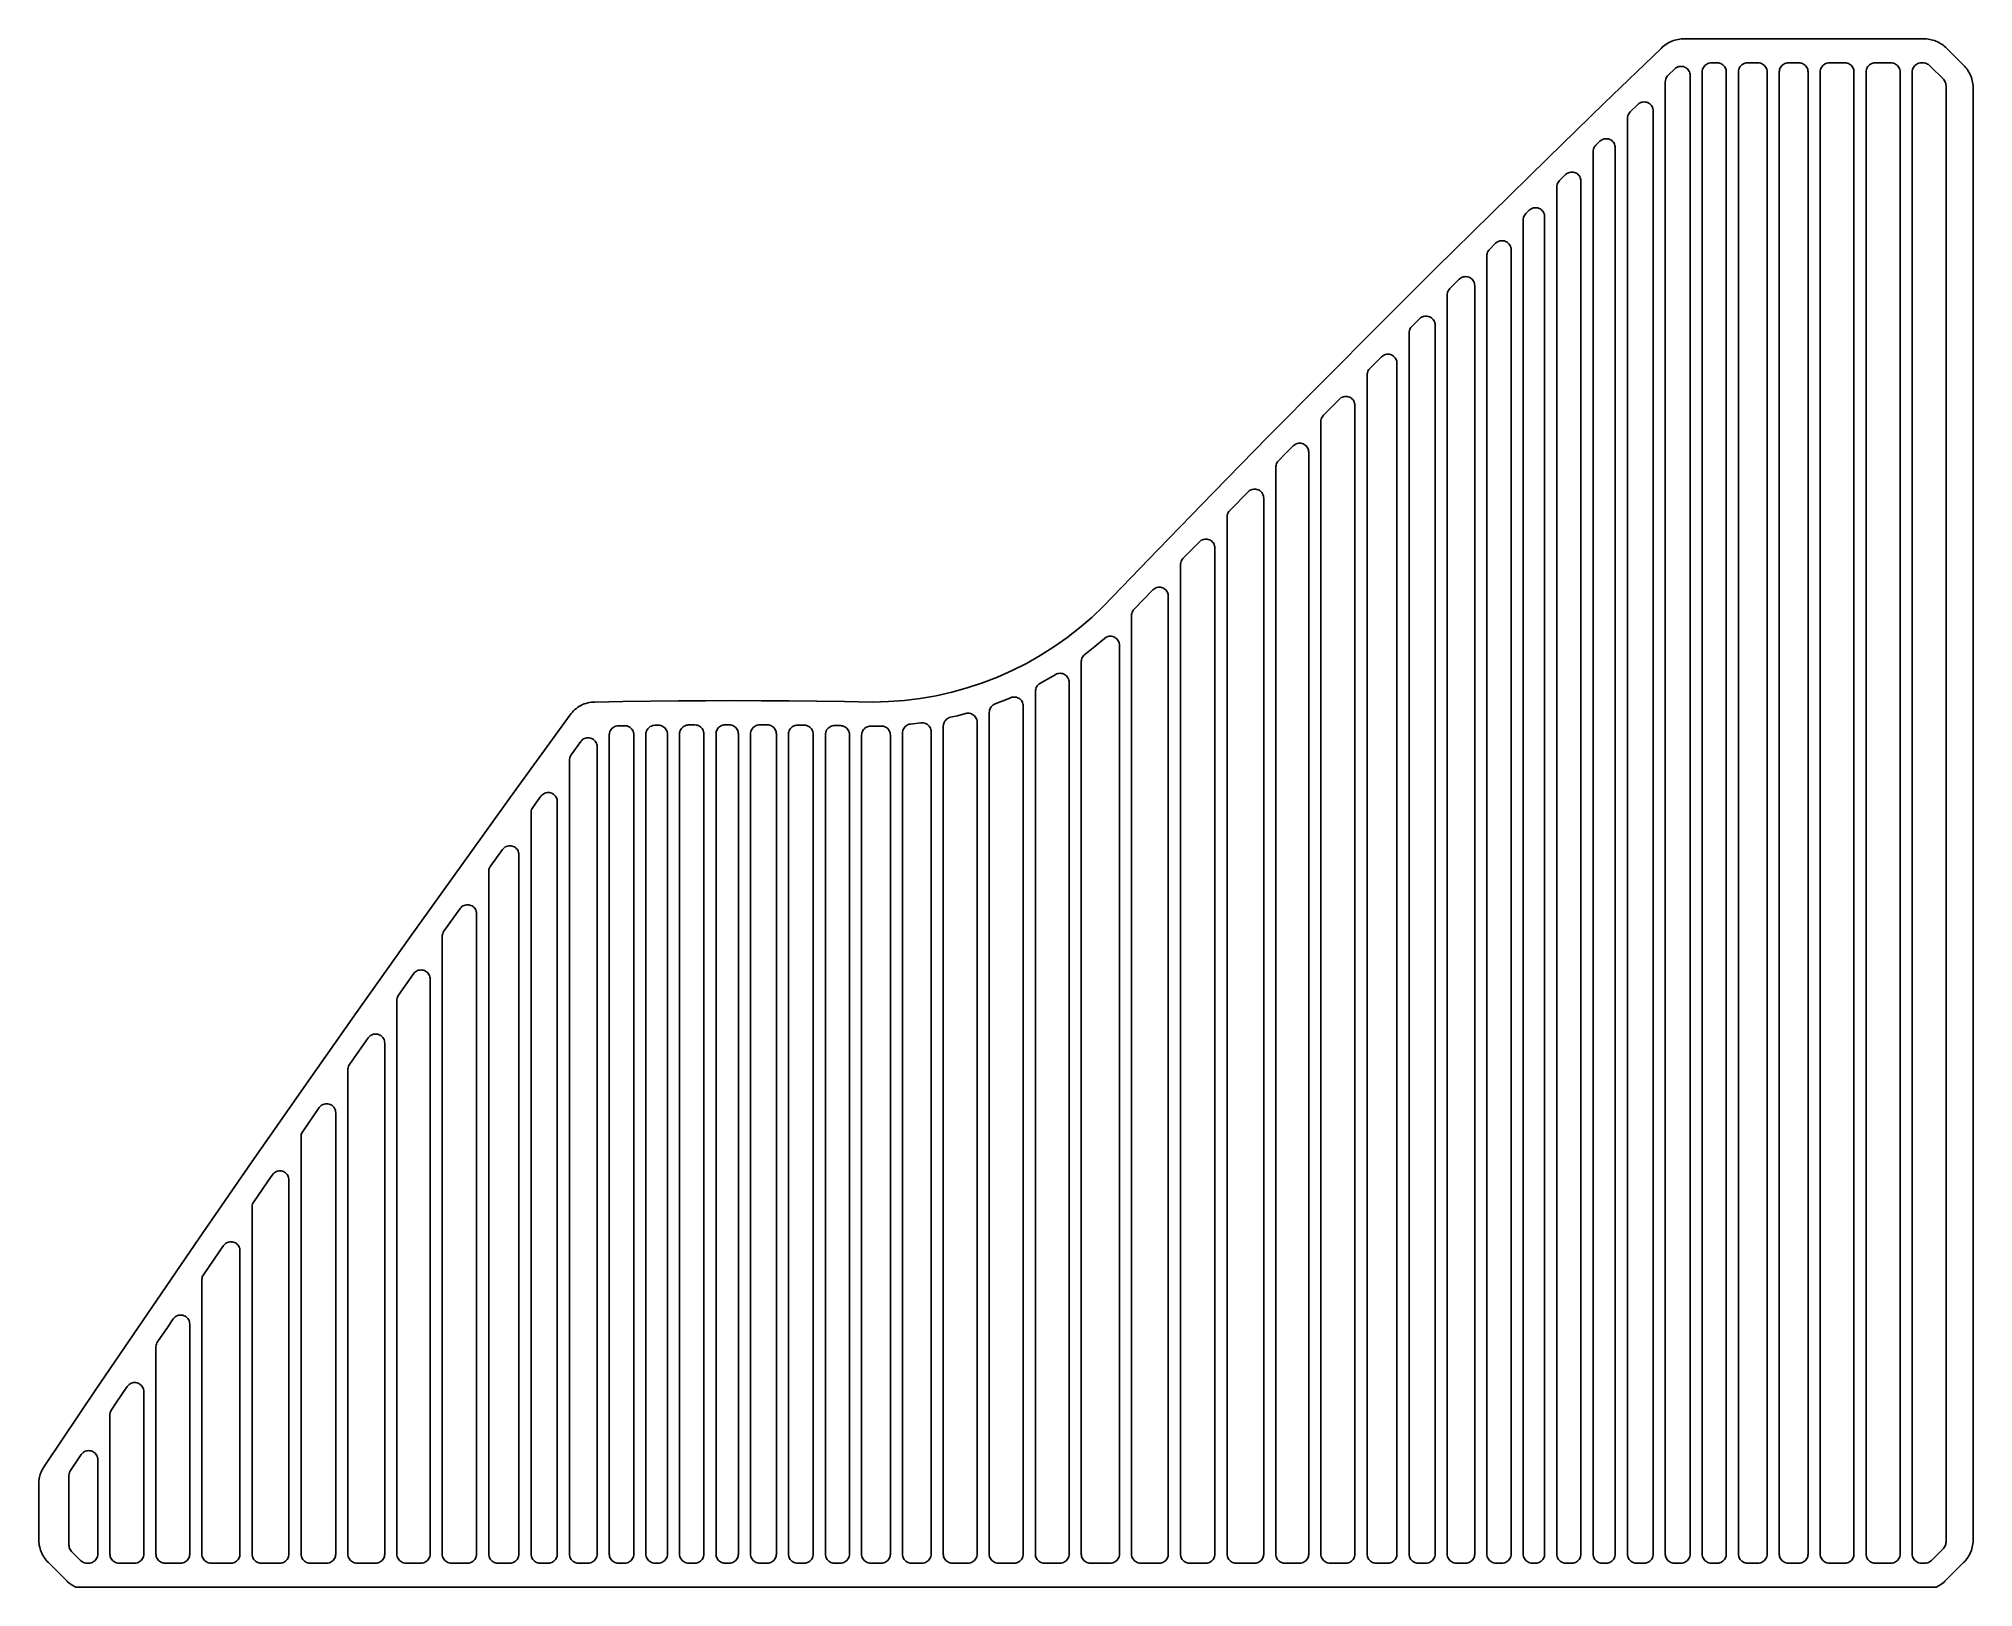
# Model space of a CAD drawing. Header units: metres. Extents: x 0 to 320, y 0 to 256.
import ezdxf

# ---------------------------------------------------------------- set-up
doc = ezdxf.new("R2010")
doc.units = ezdxf.units.M

msp = doc.modelspace()

# ---------------------------------------------------------------- linework, layer by layer
for p, q in [((270.181, 255.863), (269.929, 255.766)), ((270.438, 255.948), (270.181, 255.863)), ((270.698, 256.02), (270.438, 255.948)), ((270.961, 256.079), (270.698, 256.02)), ((271.227, 256.125), (270.961, 256.079)), ((271.495, 256.158), (271.227, 256.125)), ((271.764, 256.178), (271.495, 256.158)), ((272.034, 256.184), (271.764, 256.178)), ((311.478, 256.184), (272.034, 256.184)), ((311.748, 256.178), (311.478, 256.184)), ((312.017, 256.158), (311.748, 256.178)), ((312.285, 256.125), (312.017, 256.158)), ((312.551, 256.079), (312.285, 256.125)), ((312.814, 256.02), (312.551, 256.079)), ((313.074, 255.948), (312.814, 256.02)), ((313.331, 255.863), (313.074, 255.948)), ((313.583, 255.766), (313.331, 255.863)), ((268.145, 254.574), (258.762, 245.522)), ((268.341, 254.76), (268.145, 254.574)), ((268.545, 254.936), (268.341, 254.76)), ((268.758, 255.102), (268.545, 254.936)), ((268.979, 255.258), (268.758, 255.102)), ((269.207, 255.402), (268.979, 255.258)), ((269.442, 255.535), (269.207, 255.402)), ((269.683, 255.656), (269.442, 255.535)), ((269.929, 255.766), (269.683, 255.656)), ((313.829, 255.656), (313.583, 255.766)), ((314.071, 255.535), (313.829, 255.656)), ((314.305, 255.402), (314.071, 255.535)), ((314.534, 255.258), (314.305, 255.402)), ((314.754, 255.102), (314.534, 255.258)), ((314.967, 254.936), (314.754, 255.102)), ((315.171, 254.76), (314.967, 254.936)), ((315.367, 254.574), (315.171, 254.76)), ((318.145, 251.795), (315.367, 254.574)), ((268.869, 249.283), (268.91, 249.475)), ((268.91, 249.475), (268.977, 249.659)), ((268.977, 249.659), (269.067, 249.834)), ((269.067, 249.834), (269.179, 249.995)), ((269.179, 249.995), (269.311, 250.14)), ((269.311, 250.14), (270.407, 251.197)), ((270.407, 251.197), (270.535, 251.308)), ((270.535, 251.308), (270.698, 251.417)), ((270.698, 251.417), (270.874, 251.504)), ((270.874, 251.504), (271.06, 251.567)), ((271.06, 251.567), (271.252, 251.605)), ((271.252, 251.605), (271.448, 251.618)), ((271.448, 251.618), (271.644, 251.605)), ((271.644, 251.605), (271.836, 251.567)), ((271.836, 251.567), (272.022, 251.504)), ((272.022, 251.504), (272.198, 251.417)), ((272.198, 251.417), (272.361, 251.308)), ((272.361, 251.308), (272.509, 251.178)), ((272.509, 251.178), (272.638, 251.031)), ((272.638, 251.031), (272.747, 250.868)), ((272.747, 250.868), (272.834, 250.692)), ((272.834, 250.692), (272.897, 250.506)), ((272.897, 250.506), (272.935, 250.314)), ((272.935, 250.314), (272.948, 250.118)), ((272.948, 250.118), (272.948, 5.79999)), ((274.948, 250.684), (274.961, 250.88)), ((274.948, 5.79999), (274.948, 250.684)), ((274.961, 250.88), (274.999, 251.073)), ((274.999, 251.073), (275.062, 251.258)), ((275.062, 251.258), (275.149, 251.434)), ((275.149, 251.434), (275.258, 251.598)), ((275.258, 251.598), (275.387, 251.745)), ((275.387, 251.745), (275.535, 251.875)), ((275.535, 251.875), (275.698, 251.984)), ((275.698, 251.984), (275.874, 252.07)), ((275.874, 252.07), (276.06, 252.133)), ((276.06, 252.133), (276.252, 252.172)), ((276.252, 252.172), (276.448, 252.184)), ((276.448, 252.184), (277.432, 252.184)), ((277.432, 252.184), (277.628, 252.172)), ((277.628, 252.172), (277.82, 252.133)), ((277.82, 252.133), (278.006, 252.07)), ((278.006, 252.07), (278.182, 251.984)), ((278.182, 251.984), (278.345, 251.875)), ((278.345, 251.875), (278.493, 251.745)), ((278.493, 251.745), (278.622, 251.598)), ((278.622, 251.598), (278.731, 251.434)), ((278.731, 251.434), (278.818, 251.258)), ((278.818, 251.258), (278.881, 251.073)), ((278.881, 251.073), (278.919, 250.88)), ((278.919, 250.88), (278.932, 250.684)), ((278.932, 250.684), (278.932, 5.79999)), ((280.932, 250.684), (280.945, 250.88)), ((280.932, 5.79999), (280.932, 250.684)), ((280.945, 250.88), (280.983, 251.073)), ((280.983, 251.073), (281.046, 251.258)), ((281.046, 251.258), (281.133, 251.434)), ((281.133, 251.434), (281.242, 251.598)), ((281.242, 251.598), (281.371, 251.745)), ((281.371, 251.745), (281.519, 251.875)), ((281.519, 251.875), (281.682, 251.984)), ((281.682, 251.984), (281.858, 252.07)), ((281.858, 252.07), (282.044, 252.133)), ((282.044, 252.133), (282.236, 252.172)), ((282.236, 252.172), (282.432, 252.184)), ((282.432, 252.184), (284.187, 252.184)), ((284.187, 252.184), (284.383, 252.172)), ((284.383, 252.172), (284.575, 252.133)), ((284.575, 252.133), (284.761, 252.07)), ((284.761, 252.07), (284.937, 251.984)), ((284.937, 251.984), (285.1, 251.875)), ((285.1, 251.875), (285.248, 251.745)), ((285.248, 251.745), (285.377, 251.598)), ((285.377, 251.598), (285.486, 251.434)), ((285.486, 251.434), (285.573, 251.258)), ((285.573, 251.258), (285.636, 251.073)), ((285.636, 251.073), (285.674, 250.88)), ((285.674, 250.88), (285.687, 250.684)), ((285.687, 250.684), (285.687, 5.79999)), ((287.687, 250.684), (287.7, 250.88)), ((287.687, 5.79999), (287.687, 250.684)), ((287.7, 250.88), (287.738, 251.073)), ((287.738, 251.073), (287.801, 251.258)), ((287.801, 251.258), (287.888, 251.434)), ((287.888, 251.434), (287.997, 251.598)), ((287.997, 251.598), (288.126, 251.745)), ((288.126, 251.745), (288.274, 251.875)), ((288.274, 251.875), (288.437, 251.984)), ((288.437, 251.984), (288.613, 252.07)), ((288.613, 252.07), (288.799, 252.133)), ((288.799, 252.133), (288.991, 252.172)), ((288.991, 252.172), (289.187, 252.184)), ((289.187, 252.184), (290.938, 252.184)), ((290.938, 252.184), (291.134, 252.172)), ((291.134, 252.172), (291.326, 252.133)), ((291.326, 252.133), (291.512, 252.07)), ((291.512, 252.07), (291.688, 251.984)), ((291.688, 251.984), (291.851, 251.875)), ((291.851, 251.875), (291.999, 251.745)), ((291.999, 251.745), (292.128, 251.598)), ((292.128, 251.598), (292.237, 251.434)), ((292.237, 251.434), (292.324, 251.258)), ((292.324, 251.258), (292.387, 251.073)), ((292.387, 251.073), (292.425, 250.88)), ((292.425, 250.88), (292.438, 250.684)), ((292.438, 250.684), (292.438, 5.79999)), ((294.438, 250.684), (294.451, 250.88)), ((294.438, 5.79999), (294.438, 250.684)), ((294.451, 250.88), (294.489, 251.073)), ((294.489, 251.073), (294.552, 251.258)), ((294.552, 251.258), (294.639, 251.434)), ((294.639, 251.434), (294.748, 251.598)), ((294.748, 251.598), (294.877, 251.745)), ((294.877, 251.745), (295.025, 251.875)), ((295.025, 251.875), (295.188, 251.984)), ((295.188, 251.984), (295.364, 252.07)), ((295.364, 252.07), (295.55, 252.133)), ((295.55, 252.133), (295.742, 252.172)), ((295.742, 252.172), (295.938, 252.184)), ((295.938, 252.184), (298.536, 252.184)), ((298.536, 252.184), (298.732, 252.172)), ((298.732, 252.172), (298.924, 252.133)), ((298.924, 252.133), (299.11, 252.07)), ((299.11, 252.07), (299.286, 251.984)), ((299.286, 251.984), (299.449, 251.875)), ((299.449, 251.875), (299.597, 251.745)), ((299.597, 251.745), (299.726, 251.598)), ((299.726, 251.598), (299.835, 251.434)), ((299.835, 251.434), (299.922, 251.258)), ((299.922, 251.258), (299.985, 251.073)), ((299.985, 251.073), (300.023, 250.88)), ((300.023, 250.88), (300.036, 250.684)), ((300.036, 250.684), (300.036, 5.79999)), ((302.036, 250.684), (302.049, 250.88)), ((302.036, 5.79999), (302.036, 250.684)), ((302.049, 250.88), (302.087, 251.073)), ((302.087, 251.073), (302.15, 251.258)), ((302.15, 251.258), (302.237, 251.434)), ((302.237, 251.434), (302.346, 251.598)), ((302.346, 251.598), (302.475, 251.745)), ((302.475, 251.745), (302.623, 251.875)), ((302.623, 251.875), (302.786, 251.984)), ((302.786, 251.984), (302.962, 252.07)), ((302.962, 252.07), (303.148, 252.133)), ((303.148, 252.133), (303.34, 252.172)), ((303.34, 252.172), (303.536, 252.184)), ((303.536, 252.184), (306.158, 252.184)), ((306.158, 252.184), (306.354, 252.172)), ((306.354, 252.172), (306.546, 252.133)), ((306.546, 252.133), (306.732, 252.07)), ((306.732, 252.07), (306.908, 251.984)), ((306.908, 251.984), (307.071, 251.875)), ((307.071, 251.875), (307.219, 251.745)), ((307.219, 251.745), (307.348, 251.598)), ((307.348, 251.598), (307.457, 251.434)), ((307.457, 251.434), (307.544, 251.258)), ((307.544, 251.258), (307.607, 251.073)), ((307.607, 251.073), (307.645, 250.88)), ((307.645, 250.88), (307.658, 250.684)), ((307.658, 250.684), (307.658, 5.79999)), ((309.658, 250.684), (309.671, 250.88)), ((309.658, 5.79999), (309.658, 250.684)), ((309.671, 250.88), (309.709, 251.073)), ((309.709, 251.073), (309.772, 251.258)), ((309.772, 251.258), (309.859, 251.434)), ((309.859, 251.434), (309.968, 251.598)), ((309.968, 251.598), (310.097, 251.745)), ((310.097, 251.745), (310.245, 251.875)), ((310.245, 251.875), (310.408, 251.984)), ((310.408, 251.984), (310.584, 252.07)), ((310.584, 252.07), (310.77, 252.133)), ((310.77, 252.133), (310.962, 252.172)), ((310.962, 252.172), (311.158, 252.184)), ((311.158, 252.184), (311.411, 252.184)), ((311.411, 252.184), (311.448, 252.184)), ((311.448, 252.184), (311.514, 252.182)), ((311.514, 252.182), (311.636, 252.174)), ((311.636, 252.174), (311.83, 252.141)), ((311.83, 252.141), (312.017, 252.082)), ((312.017, 252.082), (312.195, 252)), ((312.195, 252), (312.361, 251.895)), ((312.361, 251.895), (312.511, 251.769)), ((312.511, 251.769), (312.56, 251.723)), ((312.56, 251.723), (312.587, 251.697)), ((312.587, 251.697), (314.806, 249.478)), ((314.806, 249.478), (314.935, 249.331)), ((318.331, 251.6), (318.145, 251.795)), ((318.508, 251.395), (318.331, 251.6)), ((318.674, 251.183), (318.508, 251.395)), ((318.829, 250.962), (318.674, 251.183)), ((318.974, 250.734), (318.829, 250.962)), ((319.107, 250.499), (318.974, 250.734)), ((319.228, 250.258), (319.107, 250.499)), ((319.337, 250.011), (319.228, 250.258)), ((319.435, 249.759), (319.337, 250.011)), ((319.519, 249.503), (319.435, 249.759)), ((319.591, 249.243), (319.519, 249.503)), ((268.852, 249.06), (268.869, 249.283)), ((268.852, 5.79999), (268.852, 249.06)), ((314.935, 249.331), (315.044, 249.167)), ((315.044, 249.167), (315.131, 248.991)), ((315.131, 248.991), (315.194, 248.806)), ((315.194, 248.806), (315.232, 248.613)), ((315.232, 248.613), (315.245, 248.417)), ((315.245, 248.417), (315.245, 7.76709)), ((319.65, 248.979), (319.591, 249.243)), ((319.697, 248.713), (319.65, 248.979)), ((319.73, 248.445), (319.697, 248.713)), ((319.749, 248.176), (319.73, 248.445)), ((319.756, 247.906), (319.749, 248.176)), ((319.756, 8.27817), (319.756, 247.906)), ((258.762, 245.522), (249.415, 236.434)), ((262.585, 243.015), (262.602, 243.238)), ((262.585, 5.79999), (262.585, 243.015)), ((262.602, 243.238), (262.643, 243.429)), ((262.643, 243.429), (262.71, 243.614)), ((262.71, 243.614), (262.8, 243.788)), ((262.8, 243.788), (262.912, 243.949)), ((262.912, 243.949), (263.044, 244.095)), ((263.044, 244.095), (264.311, 245.317)), ((264.311, 245.317), (264.439, 245.427)), ((264.439, 245.427), (264.602, 245.536)), ((264.602, 245.536), (264.778, 245.623)), ((264.778, 245.623), (264.964, 245.686)), ((264.964, 245.686), (265.156, 245.724)), ((265.156, 245.724), (265.352, 245.737)), ((265.352, 245.737), (265.548, 245.724)), ((265.548, 245.724), (265.74, 245.686)), ((265.74, 245.686), (265.926, 245.623)), ((265.926, 245.623), (266.102, 245.536)), ((266.102, 245.536), (266.265, 245.427)), ((266.265, 245.427), (266.413, 245.298)), ((266.413, 245.298), (266.542, 245.15)), ((266.542, 245.15), (266.651, 244.987)), ((266.651, 244.987), (266.738, 244.811)), ((266.738, 244.811), (266.801, 244.626)), ((266.801, 244.626), (266.839, 244.433)), ((266.839, 244.433), (266.852, 244.237)), ((266.852, 244.237), (266.852, 5.79999)), ((256.906, 237.505), (256.922, 237.721)), ((256.906, 5.79999), (256.906, 237.505)), ((256.922, 237.721), (256.963, 237.913)), ((256.963, 237.913), (257.028, 238.098)), ((257.028, 238.098), (257.118, 238.273)), ((257.118, 238.273), (257.229, 238.434)), ((257.229, 238.434), (257.36, 238.58)), ((257.36, 238.58), (258.039, 239.24)), ((258.039, 239.24), (258.172, 239.355)), ((258.172, 239.355), (258.335, 239.464)), ((258.335, 239.464), (258.511, 239.551)), ((258.511, 239.551), (258.697, 239.614)), ((258.697, 239.614), (258.889, 239.652)), ((258.889, 239.652), (259.085, 239.665)), ((259.085, 239.665), (259.281, 239.652)), ((259.281, 239.652), (259.473, 239.614)), ((259.473, 239.614), (259.659, 239.551)), ((259.659, 239.551), (259.835, 239.464)), ((259.835, 239.464), (259.998, 239.355)), ((259.998, 239.355), (260.146, 239.225)), ((260.146, 239.225), (260.275, 239.078)), ((260.275, 239.078), (260.384, 238.915)), ((260.384, 238.915), (260.471, 238.739)), ((260.471, 238.739), (260.534, 238.553)), ((260.534, 238.553), (260.572, 238.361)), ((260.572, 238.361), (260.585, 238.165)), ((260.585, 238.165), (260.585, 5.79999)), ((249.415, 236.434), (240.106, 227.308)), ((251.356, 232.735), (252.206, 233.568)), ((252.206, 233.568), (252.36, 233.718)), ((252.36, 233.718), (252.493, 233.833)), ((252.493, 233.833), (252.656, 233.942)), ((252.656, 233.942), (252.832, 234.028)), ((252.832, 234.028), (253.018, 234.091)), ((253.018, 234.091), (253.21, 234.13)), ((253.21, 234.13), (253.406, 234.143)), ((253.406, 234.143), (253.602, 234.13)), ((253.602, 234.13), (253.794, 234.091)), ((253.794, 234.091), (253.98, 234.028)), ((253.98, 234.028), (254.156, 233.942)), ((254.156, 233.942), (254.319, 233.833)), ((254.319, 233.833), (254.467, 233.703)), ((254.467, 233.703), (254.596, 233.556)), ((254.596, 233.556), (254.705, 233.393)), ((250.906, 231.664), (250.921, 231.874)), ((250.906, 5.79999), (250.906, 231.664)), ((250.921, 231.874), (250.961, 232.066)), ((250.961, 232.066), (251.026, 232.251)), ((251.026, 232.251), (251.115, 232.426)), ((251.115, 232.426), (251.225, 232.589)), ((251.225, 232.589), (251.356, 232.735)), ((254.705, 233.393), (254.792, 233.217)), ((254.792, 233.217), (254.855, 233.031)), ((254.855, 233.031), (254.893, 232.838)), ((254.893, 232.838), (254.906, 232.643)), ((254.906, 232.643), (254.906, 5.79999)), ((240.106, 227.308), (230.833, 218.146)), ((245.568, 226.989), (245.678, 227.151)), ((245.678, 227.151), (245.809, 227.298)), ((245.809, 227.298), (246.356, 227.834)), ((246.356, 227.834), (246.493, 227.953)), ((246.493, 227.953), (246.656, 228.062)), ((246.656, 228.062), (246.832, 228.148)), ((246.832, 228.148), (247.018, 228.211)), ((247.018, 228.211), (247.21, 228.25)), ((247.21, 228.25), (247.406, 228.263)), ((247.406, 228.263), (247.602, 228.25)), ((247.602, 228.25), (247.794, 228.211)), ((247.794, 228.211), (247.98, 228.148)), ((247.98, 228.148), (248.156, 228.062)), ((248.156, 228.062), (248.319, 227.953)), ((248.319, 227.953), (248.467, 227.823)), ((248.467, 227.823), (248.596, 227.676)), ((248.596, 227.676), (248.705, 227.513)), ((248.705, 227.513), (248.792, 227.337)), ((248.792, 227.337), (248.855, 227.151)), ((248.855, 227.151), (248.893, 226.958)), ((245.359, 226.226), (245.374, 226.437)), ((245.359, 5.79999), (245.359, 226.226)), ((245.374, 226.437), (245.414, 226.629)), ((245.414, 226.629), (245.479, 226.814)), ((245.479, 226.814), (245.568, 226.989)), ((248.893, 226.958), (248.906, 226.763)), ((248.906, 226.763), (248.906, 5.79999)), ((239.364, 220.517), (239.403, 220.709)), ((239.403, 220.709), (239.468, 220.894)), ((239.468, 220.894), (239.555, 221.07)), ((239.555, 221.07), (239.665, 221.232)), ((239.665, 221.232), (239.796, 221.379)), ((239.796, 221.379), (240.805, 222.376)), ((240.805, 222.376), (240.946, 222.499)), ((240.946, 222.499), (241.109, 222.608)), ((241.109, 222.608), (241.285, 222.695)), ((241.285, 222.695), (241.471, 222.758)), ((241.471, 222.758), (241.663, 222.796)), ((241.663, 222.796), (241.859, 222.809)), ((241.859, 222.809), (242.055, 222.796)), ((242.055, 222.796), (242.247, 222.758)), ((242.247, 222.758), (242.433, 222.695)), ((242.433, 222.695), (242.609, 222.608)), ((242.609, 222.608), (242.772, 222.499)), ((242.772, 222.499), (242.92, 222.369)), ((242.92, 222.369), (243.049, 222.222)), ((243.049, 222.222), (243.158, 222.059)), ((243.158, 222.059), (243.245, 221.883)), ((243.245, 221.883), (243.308, 221.697)), ((243.308, 221.697), (243.346, 221.505)), ((243.346, 221.505), (243.359, 221.309)), ((243.359, 221.309), (243.359, 5.79999)), ((230.833, 218.146), (221.597, 208.947)), ((239.35, 220.312), (239.364, 220.517)), ((239.35, 5.79999), (239.35, 220.312)), ((232.85, 214.226), (232.913, 214.412)), ((232.913, 214.412), (233, 214.587)), ((233, 214.587), (233.11, 214.75)), ((233.11, 214.75), (233.239, 214.898)), ((233.239, 214.898), (233.648, 215.304)), ((233.648, 215.304), (234.796, 216.439)), ((234.796, 216.439), (234.937, 216.562)), ((234.937, 216.562), (235.1, 216.671)), ((235.1, 216.671), (235.276, 216.757)), ((235.276, 216.757), (235.462, 216.82)), ((235.462, 216.82), (235.654, 216.859)), ((235.654, 216.859), (235.85, 216.872)), ((235.85, 216.872), (236.046, 216.859)), ((236.046, 216.859), (236.238, 216.82)), ((236.238, 216.82), (236.424, 216.757)), ((236.424, 216.757), (236.6, 216.671)), ((236.6, 216.671), (236.763, 216.562)), ((236.763, 216.562), (236.911, 216.432)), ((236.911, 216.432), (237.04, 216.285)), ((237.04, 216.285), (237.149, 216.122)), ((237.149, 216.122), (237.236, 215.946)), ((237.236, 215.946), (237.299, 215.76)), ((237.299, 215.76), (237.337, 215.567)), ((237.337, 215.567), (237.35, 215.372)), ((237.35, 215.372), (237.35, 5.79999)), ((232.798, 213.835), (232.811, 214.034)), ((232.798, 5.79999), (232.798, 213.835)), ((232.811, 214.034), (232.85, 214.226)), ((221.597, 208.947), (212.398, 199.711)), ((226.513, 207.761), (226.552, 207.953)), ((226.552, 207.953), (226.615, 208.139)), ((226.615, 208.139), (226.702, 208.315)), ((226.702, 208.315), (226.812, 208.477)), ((226.812, 208.477), (226.941, 208.625)), ((226.941, 208.625), (228.239, 209.918)), ((228.239, 209.918), (228.385, 210.045)), ((228.385, 210.045), (228.548, 210.154)), ((228.548, 210.154), (228.724, 210.241)), ((228.724, 210.241), (228.91, 210.304)), ((228.91, 210.304), (229.102, 210.342)), ((229.102, 210.342), (229.298, 210.355)), ((229.298, 210.355), (229.494, 210.342)), ((229.494, 210.342), (229.686, 210.304)), ((229.686, 210.304), (229.872, 210.241)), ((229.872, 210.241), (230.048, 210.154)), ((230.048, 210.154), (230.211, 210.045)), ((230.211, 210.045), (230.359, 209.915)), ((230.359, 209.915), (230.488, 209.768)), ((230.488, 209.768), (230.597, 209.605)), ((230.597, 209.605), (230.684, 209.429)), ((230.684, 209.429), (230.747, 209.243)), ((230.747, 209.243), (230.785, 209.051)), ((230.785, 209.051), (230.798, 208.855)), ((230.798, 208.855), (230.798, 5.79999)), ((226.5, 207.562), (226.513, 207.761)), ((226.5, 5.79999), (226.5, 207.562)), ((219.751, 201.354), (219.86, 201.517)), ((219.86, 201.517), (219.989, 201.665)), ((219.989, 201.665), (221.937, 203.621)), ((221.937, 203.621), (222.087, 203.752)), ((222.087, 203.752), (222.25, 203.861)), ((222.25, 203.861), (222.426, 203.948)), ((222.426, 203.948), (222.612, 204.011)), ((222.612, 204.011), (222.804, 204.049)), ((222.804, 204.049), (223, 204.062)), ((223, 204.062), (223.196, 204.049)), ((223.196, 204.049), (223.388, 204.011)), ((223.388, 204.011), (223.574, 203.948)), ((223.574, 203.948), (223.75, 203.861)), ((223.75, 203.861), (223.913, 203.752)), ((223.913, 203.752), (224.061, 203.623)), ((224.061, 203.623), (224.19, 203.475)), ((224.19, 203.475), (224.299, 203.312)), ((224.299, 203.312), (224.386, 203.136)), ((224.386, 203.136), (224.449, 202.95)), ((224.449, 202.95), (224.487, 202.758)), ((224.487, 202.758), (224.5, 202.562)), ((224.5, 202.562), (224.5, 5.79999)), ((212.398, 199.711), (203.236, 190.439)), ((219.552, 200.606), (219.564, 200.799)), ((219.552, 5.79999), (219.552, 200.606)), ((219.564, 200.799), (219.602, 200.992)), ((219.602, 200.992), (219.665, 201.177)), ((219.665, 201.177), (219.751, 201.354)), ((212.348, 193.97), (214.985, 196.638)), ((214.985, 196.638), (215.139, 196.774)), ((215.139, 196.774), (215.302, 196.883)), ((215.302, 196.883), (215.478, 196.97)), ((215.478, 196.97), (215.664, 197.033)), ((215.664, 197.033), (215.856, 197.071)), ((215.856, 197.071), (216.052, 197.084)), ((216.052, 197.084), (216.248, 197.071)), ((216.248, 197.071), (216.44, 197.033)), ((216.44, 197.033), (216.626, 196.97)), ((216.626, 196.97), (216.802, 196.883)), ((216.802, 196.883), (216.965, 196.774)), ((216.965, 196.774), (217.113, 196.645)), ((217.113, 196.645), (217.242, 196.497)), ((217.242, 196.497), (217.351, 196.334)), ((217.351, 196.334), (217.438, 196.158)), ((217.438, 196.158), (217.501, 195.972)), ((217.501, 195.972), (217.539, 195.78)), ((217.539, 195.78), (217.552, 195.584)), ((217.552, 195.584), (217.552, 5.79999)), ((211.915, 192.915), (211.927, 193.102)), ((211.915, 5.79999), (211.915, 192.915)), ((211.927, 193.102), (211.964, 193.295)), ((211.964, 193.295), (212.026, 193.481)), ((212.026, 193.481), (212.111, 193.657)), ((212.111, 193.657), (212.22, 193.821)), ((212.22, 193.821), (212.348, 193.97)), ((203.236, 190.439), (194.111, 181.129)), ((206.087, 187.633), (207.348, 188.909)), ((207.348, 188.909), (207.502, 189.045)), ((207.502, 189.045), (207.665, 189.154)), ((207.665, 189.154), (207.841, 189.241)), ((207.841, 189.241), (208.027, 189.304)), ((208.027, 189.304), (208.219, 189.342)), ((208.219, 189.342), (208.415, 189.355)), ((208.415, 189.355), (208.611, 189.342)), ((208.611, 189.342), (208.803, 189.304)), ((208.803, 189.304), (208.989, 189.241)), ((208.989, 189.241), (209.165, 189.154)), ((209.165, 189.154), (209.328, 189.045)), ((209.328, 189.045), (209.476, 188.916)), ((209.476, 188.916), (209.605, 188.768)), ((209.605, 188.768), (209.714, 188.605)), ((204.466, 185.367), (204.477, 185.548)), ((204.477, 185.548), (204.513, 185.74)), ((204.513, 185.74), (204.575, 185.927)), ((204.575, 185.927), (204.66, 186.104)), ((204.66, 186.104), (204.767, 186.268)), ((204.767, 186.268), (204.895, 186.417)), ((204.895, 186.417), (206.087, 187.633)), ((209.714, 188.605), (209.801, 188.429)), ((209.801, 188.429), (209.864, 188.243)), ((209.864, 188.243), (209.902, 188.051)), ((209.902, 188.051), (209.915, 187.855)), ((209.915, 187.855), (209.915, 5.79999)), ((204.466, 5.79999), (204.466, 185.367)), ((194.111, 181.129), (185.022, 171.783)), ((196.972, 178.333), (199.895, 181.316)), ((199.895, 181.316), (200.053, 181.456)), ((200.053, 181.456), (200.216, 181.565)), ((200.216, 181.565), (200.392, 181.651)), ((200.392, 181.651), (200.578, 181.715)), ((200.578, 181.715), (200.77, 181.753)), ((200.77, 181.753), (200.966, 181.766)), ((200.966, 181.766), (201.162, 181.753)), ((201.162, 181.753), (201.354, 181.715)), ((201.354, 181.715), (201.54, 181.651)), ((201.54, 181.651), (201.716, 181.565)), ((201.716, 181.565), (201.879, 181.456)), ((201.879, 181.456), (202.027, 181.326)), ((202.027, 181.326), (202.156, 181.179)), ((202.156, 181.179), (202.265, 181.016)), ((202.265, 181.016), (202.352, 180.84)), ((202.352, 180.84), (202.415, 180.654)), ((202.415, 180.654), (202.453, 180.461)), ((202.453, 180.461), (202.466, 180.266)), ((202.466, 180.266), (202.466, 5.79999)), ((196.412, 177.149), (196.422, 177.324)), ((196.412, 5.79999), (196.412, 177.149)), ((196.422, 177.324), (196.458, 177.517)), ((196.458, 177.517), (196.518, 177.703)), ((196.518, 177.703), (196.603, 177.881)), ((196.603, 177.881), (196.709, 178.045)), ((196.709, 178.045), (196.837, 178.195)), ((196.837, 178.195), (196.972, 178.333)), ((189.132, 170.271), (191.837, 173.053)), ((191.837, 173.053), (191.999, 173.197)), ((191.999, 173.197), (192.162, 173.306)), ((192.162, 173.306), (192.338, 173.393)), ((192.338, 173.393), (192.524, 173.456)), ((192.524, 173.456), (192.716, 173.494)), ((192.716, 173.494), (192.912, 173.507)), ((192.912, 173.507), (193.108, 173.494)), ((193.108, 173.494), (193.3, 173.456)), ((193.3, 173.456), (193.486, 173.393)), ((193.486, 173.393), (193.662, 173.306)), ((193.662, 173.306), (193.825, 173.197)), ((193.825, 173.197), (193.973, 173.068)), ((193.973, 173.068), (194.102, 172.92)), ((194.102, 172.92), (194.211, 172.757)), ((194.211, 172.757), (194.298, 172.581)), ((185.022, 171.783), (175.971, 162.399)), ((188.717, 169.4), (188.753, 169.593)), ((188.753, 169.593), (188.813, 169.78)), ((188.813, 169.78), (188.898, 169.957)), ((188.898, 169.957), (189.004, 170.121)), ((189.004, 170.121), (189.132, 170.271)), ((194.298, 172.581), (194.361, 172.395)), ((194.361, 172.395), (194.399, 172.203)), ((194.399, 172.203), (194.412, 172.007)), ((194.412, 172.007), (194.412, 5.79999)), ((188.707, 169.225), (188.717, 169.4)), ((188.707, 5.79999), (188.707, 169.225)), ((181.049, 161.903), (184.127, 165.093)), ((184.127, 165.093), (184.294, 165.242)), ((184.294, 165.242), (184.457, 165.351)), ((184.457, 165.351), (184.633, 165.438)), ((184.633, 165.438), (184.819, 165.501)), ((184.819, 165.501), (185.011, 165.539)), ((185.011, 165.539), (185.207, 165.552)), ((185.207, 165.552), (185.403, 165.539)), ((185.403, 165.539), (185.595, 165.501)), ((185.595, 165.501), (185.781, 165.438)), ((185.781, 165.438), (185.957, 165.351)), ((185.957, 165.351), (186.12, 165.242)), ((186.12, 165.242), (186.268, 165.113)), ((186.268, 165.113), (186.397, 164.965)), ((186.397, 164.965), (186.506, 164.802)), ((186.506, 164.802), (186.593, 164.626)), ((186.593, 164.626), (186.656, 164.44)), ((186.656, 164.44), (186.694, 164.248)), ((186.694, 164.248), (186.707, 164.052)), ((186.707, 164.052), (186.707, 5.79999)), ((174.051, 160.572), (172.044, 158.84)), ((175.971, 162.399), (174.051, 160.572)), ((180.629, 160.861), (180.639, 161.03)), ((180.629, 5.79999), (180.629, 160.861)), ((180.639, 161.03), (180.673, 161.223)), ((180.673, 161.223), (180.733, 161.41)), ((180.733, 161.41), (180.817, 161.588)), ((180.817, 161.588), (180.923, 161.753)), ((180.923, 161.753), (181.049, 161.903)), ((169.955, 157.21), (167.788, 155.684)), ((172.044, 158.84), (169.955, 157.21)), ((174.583, 155.747), (176.149, 157.099)), ((176.149, 157.099), (176.379, 157.262)), ((176.379, 157.262), (176.555, 157.349)), ((176.555, 157.349), (176.741, 157.412)), ((176.741, 157.412), (176.933, 157.45)), ((176.933, 157.45), (177.129, 157.463)), ((177.129, 157.463), (177.325, 157.45)), ((177.325, 157.45), (177.517, 157.412)), ((177.517, 157.412), (177.703, 157.349)), ((177.703, 157.349), (177.879, 157.262)), ((177.879, 157.262), (178.042, 157.153)), ((178.042, 157.153), (178.19, 157.024)), ((178.19, 157.024), (178.319, 156.876)), ((178.319, 156.876), (178.428, 156.713)), ((178.428, 156.713), (178.515, 156.537)), ((165.549, 154.266), (163.242, 152.959)), ((167.788, 155.684), (165.549, 154.266)), ((172.331, 153.433), (172.368, 153.626)), ((172.368, 153.626), (172.43, 153.812)), ((172.43, 153.812), (172.515, 153.989)), ((172.515, 153.989), (172.623, 154.153)), ((172.623, 154.153), (172.751, 154.301)), ((172.751, 154.301), (172.897, 154.432)), ((172.897, 154.432), (174.583, 155.747)), ((178.515, 156.537), (178.578, 156.351)), ((178.578, 156.351), (178.616, 156.159)), ((178.616, 156.159), (178.629, 155.963)), ((178.629, 155.963), (178.629, 5.79999)), ((158.452, 150.693), (155.979, 149.74)), ((160.875, 151.768), (158.452, 150.693)), ((163.242, 152.959), (160.875, 151.768)), ((165.49, 149.635), (167.606, 150.834)), ((167.606, 150.834), (168.017, 151.094)), ((168.017, 151.094), (168.246, 151.213)), ((168.246, 151.213), (168.432, 151.276)), ((168.432, 151.276), (168.624, 151.314)), ((168.624, 151.314), (168.82, 151.327)), ((168.82, 151.327), (169.016, 151.314)), ((169.016, 151.314), (169.208, 151.276)), ((169.208, 151.276), (169.394, 151.213)), ((169.394, 151.213), (169.57, 151.126)), ((169.57, 151.126), (169.733, 151.017)), ((169.733, 151.017), (169.881, 150.888)), ((169.881, 150.888), (170.01, 150.74)), ((170.01, 150.74), (170.119, 150.577)), ((170.119, 150.577), (170.206, 150.401)), ((170.206, 150.401), (170.269, 150.215)), ((172.32, 153.25), (172.331, 153.433)), ((172.32, 5.79999), (172.32, 153.25)), ((145.71, 147.167), (143.08, 146.843)), ((148.322, 147.621), (145.71, 147.167)), ((150.908, 148.201), (148.322, 147.621)), ((153.462, 148.908), (150.908, 148.201)), ((155.979, 149.74), (153.462, 148.908)), ((159.983, 146.997), (160.621, 147.28)), ((160.621, 147.28), (160.841, 147.357)), ((160.841, 147.357), (161.033, 147.395)), ((161.033, 147.395), (161.229, 147.408)), ((161.229, 147.408), (161.425, 147.395)), ((161.425, 147.395), (161.617, 147.357)), ((161.617, 147.357), (161.803, 147.294)), ((161.803, 147.294), (161.979, 147.207)), ((161.979, 147.207), (162.142, 147.098)), ((162.142, 147.098), (162.29, 146.969)), ((164.729, 148.33), (164.743, 148.538)), ((164.729, 5.79999), (164.729, 148.33)), ((164.743, 148.538), (164.783, 148.73)), ((164.783, 148.73), (164.848, 148.915)), ((164.848, 148.915), (164.936, 149.09)), ((164.936, 149.09), (165.046, 149.253)), ((165.046, 149.253), (165.177, 149.399)), ((165.177, 149.399), (165.326, 149.527)), ((165.326, 149.527), (165.49, 149.635)), ((170.269, 150.215), (170.307, 150.023)), ((170.307, 150.023), (170.32, 149.827)), ((170.32, 149.827), (170.32, 5.79999)), ((87.8416, 144.451), (78.9337, 132.204)), ((88.0209, 144.691), (87.8416, 144.451)), ((88.2143, 144.92), (88.0209, 144.691)), ((88.4212, 145.138), (88.2143, 144.92)), ((88.6406, 145.342), (88.4212, 145.138)), ((88.872, 145.533), (88.6406, 145.342)), ((89.1143, 145.71), (88.872, 145.533)), ((89.3668, 145.872), (89.1143, 145.71)), ((89.6286, 146.018), (89.3668, 145.872)), ((89.8987, 146.148), (89.6286, 146.018)), ((90.1761, 146.262), (89.8987, 146.148)), ((90.4599, 146.36), (90.1761, 146.262)), ((90.7489, 146.44), (90.4599, 146.36)), ((91.0423, 146.502), (90.7489, 146.44)), ((91.3388, 146.547), (91.0423, 146.502)), ((91.6376, 146.574), (91.3388, 146.547)), ((91.9374, 146.583), (91.6376, 146.574)), ((96.5223, 146.665), (91.9374, 146.583)), ((101.107, 146.73), (96.5223, 146.665)), ((105.692, 146.775), (101.107, 146.73)), ((110.277, 146.803), (105.692, 146.775)), ((114.862, 146.812), (110.277, 146.803)), ((119.447, 146.803), (114.862, 146.812)), ((124.032, 146.775), (119.447, 146.803)), ((128.617, 146.73), (124.032, 146.775)), ((133.202, 146.665), (128.617, 146.73)), ((137.787, 146.583), (133.202, 146.665)), ((140.437, 146.648), (137.787, 146.583)), ((143.08, 146.843), (140.437, 146.648)), ((150.147, 143.814), (150.315, 143.916)), ((150.315, 143.916), (150.494, 143.996)), ((150.494, 143.996), (150.682, 144.051)), ((150.682, 144.051), (151.88, 144.32)), ((151.88, 144.32), (153.207, 144.687)), ((153.207, 144.687), (153.411, 144.729)), ((153.411, 144.729), (153.607, 144.741)), ((153.607, 144.741), (153.803, 144.729)), ((153.803, 144.729), (153.995, 144.69)), ((153.995, 144.69), (154.181, 144.627)), ((154.181, 144.627), (154.357, 144.54)), ((154.357, 144.54), (154.52, 144.431)), ((154.52, 144.431), (154.668, 144.302)), ((154.668, 144.302), (154.797, 144.155)), ((154.797, 144.155), (154.906, 143.991)), ((154.906, 143.991), (154.993, 143.815)), ((157.107, 144.858), (157.125, 145.09)), ((157.107, 5.79999), (157.107, 144.858)), ((157.125, 145.09), (157.168, 145.282)), ((157.168, 145.282), (157.236, 145.466)), ((157.236, 145.466), (157.327, 145.64)), ((157.327, 145.64), (157.44, 145.8)), ((157.44, 145.8), (157.573, 145.945)), ((157.573, 145.945), (157.723, 146.07)), ((157.723, 146.07), (157.889, 146.175)), ((157.889, 146.175), (158.067, 146.258)), ((158.067, 146.258), (159.983, 146.997)), ((162.29, 146.969), (162.419, 146.821)), ((162.419, 146.821), (162.528, 146.658)), ((162.528, 146.658), (162.615, 146.482)), ((162.615, 146.482), (162.678, 146.297)), ((162.678, 146.297), (162.716, 146.104)), ((162.716, 146.104), (162.729, 145.908)), ((162.729, 145.908), (162.729, 5.79999)), ((94.311, 141.152), (94.3205, 141.321)), ((94.311, 5.79999), (94.311, 141.152)), ((94.3205, 141.321), (94.3553, 141.514)), ((94.3553, 141.514), (94.4151, 141.701)), ((94.4151, 141.701), (94.4987, 141.878)), ((94.4987, 141.878), (94.6047, 142.043)), ((94.6047, 142.043), (94.7314, 142.193)), ((94.7314, 142.193), (94.8766, 142.325)), ((94.8766, 142.325), (95.0377, 142.437)), ((95.0377, 142.437), (95.2121, 142.527)), ((95.2121, 142.527), (95.3967, 142.593)), ((95.3967, 142.593), (95.5885, 142.635)), ((95.5885, 142.635), (95.784, 142.652)), ((95.784, 142.652), (96.5873, 142.666)), ((96.5873, 142.666), (96.832, 142.669)), ((96.832, 142.669), (97.0488, 142.657)), ((97.0488, 142.657), (97.2412, 142.618)), ((97.2412, 142.618), (97.427, 142.555)), ((97.427, 142.555), (97.603, 142.469)), ((97.603, 142.469), (97.7661, 142.36)), ((97.7661, 142.36), (97.9137, 142.23)), ((97.9137, 142.23), (98.043, 142.083)), ((98.043, 142.083), (98.152, 141.92)), ((98.152, 141.92), (98.2388, 141.744)), ((98.2388, 141.744), (98.3019, 141.558)), ((98.3019, 141.558), (98.3402, 141.365)), ((98.3402, 141.365), (98.353, 141.17)), ((98.353, 141.17), (98.353, 5.79999)), ((100.353, 141.237), (100.364, 141.418)), ((100.353, 5.79999), (100.353, 141.237)), ((100.364, 141.418), (100.4, 141.611)), ((100.4, 141.611), (100.462, 141.797)), ((100.462, 141.797), (100.547, 141.974)), ((100.547, 141.974), (100.654, 142.138)), ((100.654, 142.138), (100.782, 142.287)), ((100.782, 142.287), (100.928, 142.418)), ((100.928, 142.418), (101.09, 142.528)), ((101.09, 142.528), (101.265, 142.617)), ((101.265, 142.617), (101.45, 142.682)), ((101.45, 142.682), (101.642, 142.722)), ((101.642, 142.722), (101.838, 142.737)), ((101.838, 142.737), (102.412, 142.742)), ((102.412, 142.742), (102.623, 142.73)), ((102.623, 142.73), (102.815, 142.691)), ((102.815, 142.691), (103.001, 142.628)), ((103.001, 142.628), (103.177, 142.542)), ((103.177, 142.542), (103.34, 142.433)), ((103.34, 142.433), (103.488, 142.303)), ((103.488, 142.303), (103.617, 142.156)), ((103.617, 142.156), (103.726, 141.993)), ((103.726, 141.993), (103.813, 141.817)), ((103.813, 141.817), (103.876, 141.631)), ((103.876, 141.631), (103.914, 141.438)), ((103.914, 141.438), (103.927, 141.243)), ((103.927, 141.243), (103.927, 5.79999)), ((105.927, 141.286), (105.939, 141.473)), ((105.927, 5.79999), (105.927, 141.286)), ((105.939, 141.473), (105.976, 141.665)), ((105.976, 141.665), (106.038, 141.852)), ((106.038, 141.852), (106.123, 142.028)), ((106.123, 142.028), (106.231, 142.192)), ((106.231, 142.192), (106.36, 142.34)), ((106.36, 142.34), (106.507, 142.47)), ((106.507, 142.47), (106.669, 142.58)), ((106.669, 142.58), (106.845, 142.668)), ((106.845, 142.668), (107.03, 142.732)), ((107.03, 142.732), (107.222, 142.772)), ((107.222, 142.772), (107.418, 142.786)), ((107.418, 142.786), (108.439, 142.792)), ((108.439, 142.792), (108.644, 142.779)), ((108.644, 142.779), (108.836, 142.741)), ((108.836, 142.741), (109.022, 142.678)), ((109.022, 142.678), (109.198, 142.591)), ((109.198, 142.591), (109.361, 142.482)), ((109.361, 142.482), (109.509, 142.353)), ((109.509, 142.353), (109.638, 142.205)), ((109.638, 142.205), (109.747, 142.042)), ((109.747, 142.042), (109.834, 141.866)), ((109.834, 141.866), (109.897, 141.68)), ((109.897, 141.68), (109.935, 141.488)), ((109.935, 141.488), (109.948, 141.292)), ((109.948, 141.292), (109.948, 5.79999)), ((111.948, 141.309), (111.96, 141.502)), ((111.948, 5.79999), (111.948, 141.309)), ((111.96, 141.502), (111.998, 141.695)), ((111.998, 141.695), (112.061, 141.881)), ((112.061, 141.881), (112.147, 142.057)), ((112.147, 142.057), (112.256, 142.22)), ((112.256, 142.22), (112.385, 142.368)), ((112.385, 142.368), (112.533, 142.498)), ((112.533, 142.498), (112.695, 142.607)), ((112.695, 142.607), (112.871, 142.694)), ((112.871, 142.694), (113.057, 142.757)), ((113.057, 142.757), (113.249, 142.796)), ((113.249, 142.796), (113.445, 142.809)), ((113.445, 142.809), (114.139, 142.811)), ((114.139, 142.811), (114.338, 142.798)), ((114.338, 142.798), (114.53, 142.76)), ((114.53, 142.76), (114.716, 142.697)), ((114.716, 142.697), (114.892, 142.61)), ((114.892, 142.61), (115.055, 142.501)), ((115.055, 142.501), (115.203, 142.371)), ((115.203, 142.371), (115.332, 142.224)), ((115.332, 142.224), (115.441, 142.061)), ((115.441, 142.061), (115.528, 141.885)), ((115.528, 141.885), (115.591, 141.699)), ((115.591, 141.699), (115.629, 141.507)), ((115.629, 141.507), (115.642, 141.311)), ((115.642, 141.311), (115.642, 5.79999)), ((117.642, 141.304), (117.655, 141.502)), ((117.642, 5.79999), (117.642, 141.304)), ((117.655, 141.502), (117.694, 141.695)), ((117.694, 141.695), (117.757, 141.88)), ((117.757, 141.88), (117.844, 142.056)), ((117.844, 142.056), (117.954, 142.219)), ((117.954, 142.219), (118.083, 142.366)), ((118.083, 142.366), (118.231, 142.495)), ((118.231, 142.495), (118.395, 142.604)), ((118.395, 142.604), (118.571, 142.691)), ((118.571, 142.691), (118.757, 142.753)), ((118.757, 142.753), (118.949, 142.791)), ((118.949, 142.791), (119.145, 142.804)), ((119.145, 142.804), (119.429, 142.803)), ((119.429, 142.803), (120.429, 142.797)), ((120.429, 142.797), (120.616, 142.784)), ((120.616, 142.784), (120.808, 142.746)), ((120.808, 142.746), (120.994, 142.683)), ((120.994, 142.683), (121.17, 142.596)), ((121.17, 142.596), (121.333, 142.487)), ((121.333, 142.487), (121.481, 142.358)), ((121.481, 142.358), (121.61, 142.21)), ((121.61, 142.21), (121.719, 142.047)), ((121.719, 142.047), (121.806, 141.871)), ((121.806, 141.871), (121.869, 141.685)), ((121.869, 141.685), (121.907, 141.493)), ((121.907, 141.493), (121.92, 141.297)), ((121.92, 141.297), (121.92, 5.79999)), ((123.92, 141.261), (123.935, 141.472)), ((123.92, 5.79999), (123.92, 141.261)), ((123.935, 141.472), (123.975, 141.664)), ((123.975, 141.664), (124.04, 141.849)), ((124.04, 141.849), (124.129, 142.024)), ((124.129, 142.024), (124.239, 142.186)), ((124.239, 142.186), (124.37, 142.333)), ((124.37, 142.333), (124.519, 142.46)), ((124.519, 142.46), (124.683, 142.568)), ((124.683, 142.568), (124.86, 142.653)), ((124.86, 142.653), (125.046, 142.714)), ((125.046, 142.714), (125.239, 142.75)), ((125.239, 142.75), (125.435, 142.761)), ((125.435, 142.761), (126.537, 142.75)), ((126.537, 142.75), (126.718, 142.737)), ((126.718, 142.737), (126.91, 142.699)), ((126.91, 142.699), (127.096, 142.636)), ((127.096, 142.636), (127.272, 142.549)), ((127.272, 142.549), (127.435, 142.44)), ((127.435, 142.44), (127.583, 142.311)), ((127.583, 142.311), (127.712, 142.163)), ((127.712, 142.163), (127.821, 142)), ((127.821, 142), (127.908, 141.824)), ((127.908, 141.824), (127.971, 141.639)), ((127.971, 141.639), (128.009, 141.446)), ((128.009, 141.446), (128.022, 141.25)), ((128.022, 141.25), (128.022, 5.79999)), ((130.022, 141.188), (130.038, 141.405)), ((130.022, 5.79999), (130.022, 141.188)), ((130.038, 141.405), (130.079, 141.597)), ((130.079, 141.597), (130.144, 141.782)), ((130.144, 141.782), (130.234, 141.957)), ((130.234, 141.957), (130.345, 142.118)), ((130.345, 142.118), (130.476, 142.264)), ((130.476, 142.264), (130.626, 142.391)), ((130.626, 142.391), (130.79, 142.498)), ((130.79, 142.498), (130.967, 142.582)), ((130.967, 142.582), (131.154, 142.643)), ((131.154, 142.643), (131.347, 142.678)), ((131.347, 142.678), (131.543, 142.688)), ((131.543, 142.688), (132.529, 142.674)), ((132.529, 142.674), (132.704, 142.662)), ((132.704, 142.662), (132.896, 142.624)), ((132.896, 142.624), (133.082, 142.56)), ((133.082, 142.56), (133.258, 142.474)), ((133.258, 142.474), (133.421, 142.365)), ((133.421, 142.365), (133.569, 142.235)), ((133.569, 142.235), (133.698, 142.088)), ((133.698, 142.088), (133.807, 141.925)), ((133.807, 141.925), (133.894, 141.749)), ((133.894, 141.749), (133.957, 141.563)), ((133.957, 141.563), (133.995, 141.37)), ((133.995, 141.37), (134.008, 141.175)), ((134.008, 141.175), (134.008, 5.79999)), ((136.008, 141.087), (136.025, 141.31)), ((136.008, 5.79999), (136.008, 141.087)), ((136.025, 141.31), (136.066, 141.501)), ((136.066, 141.501), (136.133, 141.686)), ((136.133, 141.686), (136.223, 141.86)), ((136.223, 141.86), (136.335, 142.021)), ((136.335, 142.021), (136.467, 142.167)), ((136.467, 142.167), (136.616, 142.293)), ((136.616, 142.293), (136.781, 142.399)), ((136.781, 142.399), (136.959, 142.483)), ((136.959, 142.483), (137.146, 142.543)), ((137.146, 142.543), (137.339, 142.577)), ((137.339, 142.577), (137.535, 142.587)), ((137.535, 142.587), (137.8, 142.582)), ((137.8, 142.582), (139.225, 142.617)), ((139.225, 142.617), (139.458, 142.605)), ((139.458, 142.605), (139.65, 142.566)), ((139.65, 142.566), (139.836, 142.503)), ((139.836, 142.503), (140.012, 142.417)), ((140.012, 142.417), (140.175, 142.307)), ((140.175, 142.307), (140.323, 142.178)), ((140.323, 142.178), (140.452, 142.031)), ((140.452, 142.031), (140.561, 141.867)), ((140.561, 141.867), (140.648, 141.691)), ((140.648, 141.691), (140.711, 141.506)), ((140.711, 141.506), (140.749, 141.313)), ((140.749, 141.313), (140.762, 141.117)), ((140.762, 141.117), (140.762, 5.79999)), ((142.762, 141.447), (142.776, 141.655)), ((142.762, 5.79999), (142.762, 141.447)), ((142.776, 141.655), (142.816, 141.847)), ((142.816, 141.847), (142.881, 142.032)), ((142.881, 142.032), (142.969, 142.208)), ((142.969, 142.208), (143.079, 142.37)), ((143.079, 142.37), (143.21, 142.516)), ((143.21, 142.516), (143.359, 142.645)), ((143.359, 142.645), (143.523, 142.752)), ((143.523, 142.752), (143.699, 142.838)), ((143.699, 142.838), (143.886, 142.899)), ((143.886, 142.899), (144.078, 142.936)), ((144.078, 142.936), (145.827, 143.152)), ((145.827, 143.152), (146.011, 143.163)), ((146.011, 143.163), (146.207, 143.15)), ((146.207, 143.15), (146.399, 143.112)), ((146.399, 143.112), (146.585, 143.049)), ((146.585, 143.049), (146.761, 142.962)), ((146.761, 142.962), (146.924, 142.853)), ((146.924, 142.853), (147.072, 142.723)), ((147.072, 142.723), (147.201, 142.576)), ((147.201, 142.576), (147.31, 142.413)), ((147.31, 142.413), (147.397, 142.237)), ((147.397, 142.237), (147.46, 142.051)), ((147.46, 142.051), (147.498, 141.859)), ((147.498, 141.859), (147.511, 141.663)), ((147.511, 141.663), (147.511, 5.79999)), ((149.511, 142.587), (149.533, 142.844)), ((149.511, 5.79999), (149.511, 142.587)), ((149.533, 142.844), (149.579, 143.035)), ((149.579, 143.035), (149.65, 143.218)), ((149.65, 143.218), (149.744, 143.39)), ((149.744, 143.39), (149.859, 143.548)), ((149.859, 143.548), (149.995, 143.691)), ((149.995, 143.691), (150.147, 143.814)), ((154.993, 143.815), (155.056, 143.63)), ((155.056, 143.63), (155.094, 143.437)), ((155.094, 143.437), (155.107, 143.241)), ((155.107, 143.241), (155.107, 5.79999)), ((87.7616, 137.347), (87.8199, 137.534)), ((87.8199, 137.534), (87.9021, 137.712)), ((87.9021, 137.712), (88.0069, 137.878)), ((88.0069, 137.878), (89.5979, 140.065)), ((89.5979, 140.065), (89.7503, 140.244)), ((89.7503, 140.244), (89.8978, 140.373)), ((89.8978, 140.373), (90.061, 140.482)), ((90.061, 140.482), (90.237, 140.569)), ((90.237, 140.569), (90.4228, 140.632)), ((90.4228, 140.632), (90.6152, 140.67)), ((90.6152, 140.67), (90.811, 140.683)), ((90.811, 140.683), (91.0068, 140.67)), ((91.0068, 140.67), (91.1992, 140.632)), ((91.1992, 140.632), (91.385, 140.569)), ((91.385, 140.569), (91.561, 140.482)), ((91.561, 140.482), (91.7241, 140.373)), ((91.7241, 140.373), (91.8716, 140.244)), ((91.8716, 140.244), (92.001, 140.096)), ((92.001, 140.096), (92.11, 139.933)), ((92.11, 139.933), (92.1968, 139.757)), ((92.1968, 139.757), (92.2599, 139.571)), ((92.2599, 139.571), (92.2982, 139.379)), ((92.2982, 139.379), (92.311, 139.183)), ((92.311, 139.183), (92.311, 5.79999)), ((87.72, 136.996), (87.7283, 137.153)), ((87.72, 5.79999), (87.72, 136.996)), ((87.7283, 137.153), (87.7616, 137.347)), ((78.9337, 132.204), (70.0753, 119.923)), ((83.0069, 131.004), (83.1593, 131.182)), ((83.1593, 131.182), (83.3068, 131.312)), ((83.3068, 131.312), (83.47, 131.421)), ((83.47, 131.421), (83.646, 131.507)), ((83.646, 131.507), (83.8318, 131.571)), ((83.8318, 131.571), (84.0242, 131.609)), ((84.0242, 131.609), (84.22, 131.622)), ((84.22, 131.622), (84.4158, 131.609)), ((84.4158, 131.609), (84.6082, 131.571)), ((84.6082, 131.571), (84.794, 131.507)), ((84.794, 131.507), (84.97, 131.421)), ((84.97, 131.421), (85.1331, 131.312)), ((85.1331, 131.312), (85.2806, 131.182)), ((85.2806, 131.182), (85.41, 131.035)), ((81.375, 128.267), (81.3827, 128.418)), ((81.375, 5.79999), (81.375, 128.267)), ((81.3827, 128.418), (81.4153, 128.612)), ((81.4153, 128.612), (81.4728, 128.799)), ((81.4728, 128.799), (81.5543, 128.978)), ((81.5543, 128.978), (81.6584, 129.144)), ((81.6584, 129.144), (82.1727, 129.857)), ((82.1727, 129.857), (83.0069, 131.004)), ((85.41, 131.035), (85.519, 130.872)), ((85.519, 130.872), (85.6058, 130.696)), ((85.6058, 130.696), (85.6689, 130.51)), ((85.6689, 130.51), (85.7072, 130.317)), ((85.7072, 130.317), (85.72, 130.122)), ((85.72, 130.122), (85.72, 5.79999)), ((74.6604, 119.442), (76.6584, 122.212)), ((76.6584, 122.212), (76.8143, 122.395)), ((76.8143, 122.395), (76.9619, 122.524)), ((76.9619, 122.524), (77.125, 122.633)), ((77.125, 122.633), (77.301, 122.72)), ((77.301, 122.72), (77.4868, 122.783)), ((77.4868, 122.783), (77.6792, 122.822)), ((77.6792, 122.822), (77.875, 122.834)), ((77.875, 122.834), (78.0708, 122.822)), ((78.0708, 122.822), (78.2632, 122.783)), ((78.2632, 122.783), (78.449, 122.72)), ((78.449, 122.72), (78.625, 122.633)), ((78.625, 122.633), (78.7881, 122.524)), ((78.7881, 122.524), (78.9357, 122.395)), ((78.9357, 122.395), (79.065, 122.248)), ((79.065, 122.248), (79.174, 122.084)), ((79.174, 122.084), (79.2608, 121.908)), ((79.2608, 121.908), (79.3239, 121.723)), ((79.3239, 121.723), (79.3622, 121.53)), ((79.3622, 121.53), (79.375, 121.334)), ((70.0753, 119.923), (61.2666, 107.606)), ((74.377, 118.564), (74.3847, 118.716)), ((74.377, 5.79999), (74.377, 118.564)), ((74.3847, 118.716), (74.4172, 118.909)), ((74.4172, 118.909), (74.4748, 119.097)), ((74.4748, 119.097), (74.5563, 119.276)), ((74.5563, 119.276), (74.6604, 119.442)), ((79.375, 121.334), (79.375, 5.79999)), ((66.9689, 108.703), (69.6569, 112.462)), ((69.6569, 112.462), (69.8163, 112.65)), ((69.8163, 112.65), (69.9639, 112.779)), ((69.9639, 112.779), (70.127, 112.888)), ((70.127, 112.888), (70.303, 112.975)), ((70.303, 112.975), (70.4888, 113.038)), ((70.4888, 113.038), (70.6812, 113.076)), ((70.6812, 113.076), (70.877, 113.089)), ((70.877, 113.089), (71.0728, 113.076)), ((71.0728, 113.076), (71.2652, 113.038)), ((71.2652, 113.038), (71.451, 112.975)), ((71.451, 112.975), (71.627, 112.888)), ((71.627, 112.888), (71.7901, 112.779)), ((71.7901, 112.779), (71.9377, 112.65)), ((71.9377, 112.65), (72.067, 112.502)), ((72.067, 112.502), (72.176, 112.339)), ((72.176, 112.339), (72.2628, 112.163)), ((72.2628, 112.163), (72.3259, 111.977)), ((72.3259, 111.977), (72.3642, 111.785)), ((72.3642, 111.785), (72.377, 111.589)), ((72.377, 111.589), (72.377, 5.79999)), ((61.2666, 107.606), (52.5075, 95.2556)), ((66.689, 107.831), (66.6961, 107.977)), ((66.689, 5.79999), (66.689, 107.831)), ((66.6961, 107.977), (66.7279, 108.17)), ((66.7279, 108.17), (66.7847, 108.358)), ((66.7847, 108.358), (66.8655, 108.537)), ((66.8655, 108.537), (66.9689, 108.703)), ((59.4684, 98.1563), (61.9655, 101.677)), ((61.9655, 101.677), (62.1283, 101.87)), ((62.1283, 101.87), (62.2758, 102)), ((62.2758, 102), (62.439, 102.109)), ((62.439, 102.109), (62.615, 102.195)), ((62.615, 102.195), (62.8008, 102.258)), ((62.8008, 102.258), (62.9932, 102.297)), ((62.9932, 102.297), (63.189, 102.31)), ((63.189, 102.31), (63.3848, 102.297)), ((63.3848, 102.297), (63.5772, 102.258)), ((63.5772, 102.258), (63.763, 102.195)), ((63.763, 102.195), (63.939, 102.109)), ((63.939, 102.109), (64.1021, 102)), ((64.1021, 102), (64.2496, 101.87)), ((64.2496, 101.87), (64.379, 101.723)), ((64.379, 101.723), (64.488, 101.56)), ((64.488, 101.56), (64.5748, 101.384)), ((64.5748, 101.384), (64.6379, 101.198)), ((64.6379, 101.198), (64.6762, 101.005)), ((64.6762, 101.005), (64.689, 100.81)), ((64.689, 100.81), (64.689, 5.79999)), ((59.192, 97.2886), (59.1985, 97.4283)), ((59.192, 5.79999), (59.192, 97.2886)), ((59.1985, 97.4283), (59.2295, 97.622)), ((59.2295, 97.622), (59.2856, 97.8101)), ((59.2856, 97.8101), (59.3656, 97.9892)), ((59.3656, 97.9892), (59.4684, 98.1563)), ((52.5075, 95.2556), (43.798, 82.8699)), ((51.37, 86.684), (54.465, 91.0853)), ((54.465, 91.0853), (54.6313, 91.2832)), ((54.6313, 91.2832), (54.7788, 91.4126)), ((54.7788, 91.4126), (54.942, 91.5216)), ((54.942, 91.5216), (55.118, 91.6083)), ((55.118, 91.6083), (55.3038, 91.6714)), ((55.3038, 91.6714), (55.4962, 91.7097)), ((55.4962, 91.7097), (55.692, 91.7225)), ((55.692, 91.7225), (55.8878, 91.7097)), ((55.8878, 91.7097), (56.0802, 91.6714)), ((56.0802, 91.6714), (56.266, 91.6083)), ((56.266, 91.6083), (56.442, 91.5216)), ((56.442, 91.5216), (56.6051, 91.4126)), ((56.6051, 91.4126), (56.7526, 91.2832)), ((56.7526, 91.2832), (56.882, 91.1357)), ((56.882, 91.1357), (56.991, 90.9725)), ((56.991, 90.9725), (57.0778, 90.7965)), ((57.0778, 90.7965), (57.1409, 90.6107)), ((57.1409, 90.6107), (57.1792, 90.4183)), ((57.1792, 90.4183), (57.192, 90.2225)), ((57.192, 90.2225), (57.192, 5.79999)), ((51.1332, 86.1488), (51.1885, 86.337)), ((51.1885, 86.337), (51.2679, 86.5165)), ((51.2679, 86.5165), (51.37, 86.684)), ((51.097, 85.8212), (51.103, 85.9549)), ((51.097, 5.79999), (51.097, 85.8212)), ((51.103, 85.9549), (51.1332, 86.1488)), ((43.798, 82.8699), (35.1381, 70.4495)), ((46.6838, 79.8922), (46.847, 80.0012)), ((46.847, 80.0012), (47.023, 80.088)), ((47.023, 80.088), (47.2088, 80.151)), ((47.2088, 80.151), (47.4012, 80.1893)), ((47.4012, 80.1893), (47.597, 80.2022)), ((47.597, 80.2022), (47.7928, 80.1893)), ((47.7928, 80.1893), (47.9852, 80.151)), ((47.9852, 80.151), (48.171, 80.088)), ((48.171, 80.088), (48.347, 80.0012)), ((48.347, 80.0012), (48.5101, 79.8922)), ((43.6315, 75.6374), (46.3665, 79.5601)), ((46.3665, 79.5601), (46.5363, 79.7628)), ((46.5363, 79.7628), (46.6838, 79.8922)), ((48.5101, 79.8922), (48.6576, 79.7628)), ((48.6576, 79.7628), (48.787, 79.6153)), ((48.787, 79.6153), (48.896, 79.4522)), ((48.896, 79.4522), (48.9828, 79.2762)), ((48.9828, 79.2762), (49.0459, 79.0904)), ((49.0459, 79.0904), (49.0842, 78.8979)), ((49.0842, 78.8979), (49.097, 78.7022)), ((49.097, 78.7022), (49.097, 5.79999)), ((43.362, 74.7795), (43.3674, 74.9073)), ((43.362, 5.79999), (43.362, 74.7795)), ((43.3674, 74.9073), (43.3969, 75.1012)), ((43.3969, 75.1012), (43.4514, 75.2897)), ((43.4514, 75.2897), (43.5301, 75.4695)), ((43.5301, 75.4695), (43.6315, 75.6374)), ((35.1381, 70.4495), (26.5278, 57.9944)), ((35.5351, 63.9896), (38.4221, 68.1658)), ((38.4221, 68.1658), (38.6316, 68.4662)), ((38.6316, 68.4662), (38.8013, 68.6689)), ((38.8013, 68.6689), (38.9489, 68.7983)), ((38.9489, 68.7983), (39.112, 68.9073)), ((39.112, 68.9073), (39.288, 68.9941)), ((39.288, 68.9941), (39.4738, 69.0571)), ((39.4738, 69.0571), (39.6662, 69.0954)), ((39.6662, 69.0954), (39.862, 69.1083)), ((39.862, 69.1083), (40.0578, 69.0954)), ((40.0578, 69.0954), (40.2502, 69.0571)), ((40.2502, 69.0571), (40.436, 68.9941)), ((40.436, 68.9941), (40.612, 68.9073)), ((40.612, 68.9073), (40.7751, 68.7983)), ((40.7751, 68.7983), (40.9227, 68.6689)), ((40.9227, 68.6689), (41.052, 68.5214)), ((41.052, 68.5214), (41.161, 68.3583)), ((41.161, 68.3583), (41.2478, 68.1823)), ((41.2478, 68.1823), (41.3109, 67.9965)), ((41.3109, 67.9965), (41.3492, 67.804)), ((41.3492, 67.804), (41.362, 67.6083)), ((41.362, 67.6083), (41.362, 5.79999)), ((35.4343, 63.8213), (35.5351, 63.9896)), ((35.269, 63.1366), (35.2739, 63.2584)), ((35.269, 5.79999), (35.269, 63.1366)), ((35.2739, 63.2584), (35.3026, 63.4525)), ((35.3026, 63.4525), (35.3564, 63.6412)), ((35.3564, 63.6412), (35.4343, 63.8213)), ((26.5278, 57.9944), (17.9671, 45.5045)), ((27.2227, 51.933), (29.8214, 55.7245)), ((29.8214, 55.7245), (30.5351, 56.7569)), ((30.5351, 56.7569), (30.7083, 56.9646)), ((30.7083, 56.9646), (30.8559, 57.094)), ((30.8559, 57.094), (31.019, 57.203)), ((31.019, 57.203), (31.195, 57.2898)), ((31.195, 57.2898), (31.3808, 57.3528)), ((31.3808, 57.3528), (31.5732, 57.3911)), ((31.5732, 57.3911), (31.769, 57.4039)), ((31.769, 57.4039), (31.9648, 57.3911)), ((31.9648, 57.3911), (32.1572, 57.3528)), ((32.1572, 57.3528), (32.343, 57.2898)), ((32.343, 57.2898), (32.519, 57.203)), ((32.519, 57.203), (32.6821, 57.094)), ((32.6821, 57.094), (32.8297, 56.9646)), ((32.8297, 56.9646), (32.959, 56.8171)), ((32.959, 56.8171), (33.068, 56.6539)), ((33.068, 56.6539), (33.1548, 56.478)), ((33.1548, 56.478), (33.2179, 56.2922)), ((33.2179, 56.2922), (33.2562, 56.0997)), ((33.2562, 56.0997), (33.269, 55.9039)), ((33.269, 55.9039), (33.269, 5.79999)), ((26.96, 51.085), (26.9645, 51.2008)), ((26.9645, 51.2008), (26.9924, 51.395)), ((26.9924, 51.395), (27.0454, 51.5839)), ((27.0454, 51.5839), (27.1226, 51.7643)), ((27.1226, 51.7643), (27.2227, 51.933)), ((26.96, 5.79999), (26.96, 51.085)), ((17.9671, 45.5045), (9.4561, 32.9799)), ((22.2227, 44.6381), (22.3993, 44.8507)), ((22.3993, 44.8507), (22.5468, 44.9801)), ((22.5468, 44.9801), (22.71, 45.0891)), ((22.71, 45.0891), (22.886, 45.1759)), ((22.886, 45.1759), (23.0718, 45.239)), ((23.0718, 45.239), (23.2642, 45.2772)), ((23.2642, 45.2772), (23.46, 45.2901)), ((23.46, 45.2901), (23.6558, 45.2772)), ((23.6558, 45.2772), (23.8482, 45.239)), ((23.8482, 45.239), (24.034, 45.1759)), ((24.034, 45.1759), (24.21, 45.0891)), ((24.21, 45.0891), (24.3731, 44.9801)), ((24.3731, 44.9801), (24.5206, 44.8507)), ((24.5206, 44.8507), (24.65, 44.7032)), ((19.6384, 40.847), (21.271, 43.2496)), ((21.271, 43.2496), (22.2227, 44.6381)), ((24.65, 44.7032), (24.759, 44.5401)), ((24.759, 44.5401), (24.8458, 44.3641)), ((24.8458, 44.3641), (24.9089, 44.1783)), ((24.9089, 44.1783), (24.9472, 43.9859)), ((24.9472, 43.9859), (24.96, 43.7901)), ((24.96, 43.7901), (24.96, 5.79999)), ((19.379, 40.0039), (19.383, 40.1137)), ((19.379, 5.79999), (19.379, 40.0039)), ((19.383, 40.1137), (19.4102, 40.308)), ((19.4102, 40.308), (19.4624, 40.4972)), ((19.4624, 40.4972), (19.5389, 40.6778)), ((19.5389, 40.6778), (19.6384, 40.847)), ((9.4561, 32.9799), (0.99466, 20.4205)), ((12.7675, 30.7361), (14.6384, 33.4892)), ((14.6384, 33.4892), (14.8183, 33.7067)), ((14.8183, 33.7067), (14.9659, 33.8361)), ((14.9659, 33.8361), (15.129, 33.9451)), ((15.129, 33.9451), (15.305, 34.0319)), ((15.305, 34.0319), (15.4908, 34.095)), ((15.4908, 34.095), (15.6832, 34.1332)), ((15.6832, 34.1332), (15.879, 34.1461)), ((15.879, 34.1461), (16.0748, 34.1332)), ((16.0748, 34.1332), (16.2672, 34.095)), ((16.2672, 34.095), (16.453, 34.0319)), ((16.453, 34.0319), (16.629, 33.9451)), ((16.629, 33.9451), (16.7921, 33.8361)), ((16.7921, 33.8361), (16.9397, 33.7067)), ((16.9397, 33.7067), (17.069, 33.5592)), ((17.069, 33.5592), (17.178, 33.3961)), ((17.178, 33.3961), (17.2648, 33.2201)), ((17.2648, 33.2201), (17.3279, 33.0343)), ((17.3279, 33.0343), (17.3662, 32.8419)), ((17.3662, 32.8419), (17.379, 32.6461)), ((17.379, 32.6461), (17.379, 5.79999)), ((11.774, 28.8032), (11.7776, 28.907)), ((11.774, 5.79999), (11.774, 28.8032)), ((11.7776, 28.907), (11.8039, 29.1015)), ((11.8039, 29.1015), (11.8554, 29.2908)), ((11.8554, 29.2908), (11.9312, 29.4718)), ((11.9312, 29.4718), (12.03, 29.6413)), ((12.03, 29.6413), (12.7675, 30.7361)), ((7.02997, 22.2198), (7.21333, 22.4424)), ((7.21333, 22.4424), (7.36084, 22.5717)), ((7.36084, 22.5717), (7.52399, 22.6807)), ((7.52399, 22.6807), (7.69997, 22.7675)), ((7.69997, 22.7675), (7.88576, 22.8306)), ((7.88576, 22.8306), (8.0782, 22.8689)), ((8.0782, 22.8689), (8.27399, 22.8817)), ((8.27399, 22.8817), (8.46977, 22.8689)), ((8.46977, 22.8689), (8.66222, 22.8306)), ((8.66222, 22.8306), (8.84801, 22.7675)), ((8.84801, 22.7675), (9.02399, 22.6807)), ((9.02399, 22.6807), (9.18713, 22.5717)), ((9.18713, 22.5717), (9.33464, 22.4424)), ((9.33464, 22.4424), (9.46402, 22.2948)), ((0.396, 19.315), (0.3215, 19.1187)), ((0.47794, 19.5084), (0.396, 19.315)), ((0.5672, 19.6984), (0.47794, 19.5084)), ((0.66363, 19.8849), (0.5672, 19.6984)), ((0.76714, 20.0676), (0.66363, 19.8849)), ((0.87753, 20.2462), (0.76714, 20.0676)), ((0.99466, 20.4205), (0.87753, 20.2462)), ((5.02995, 19.0468), (5.08145, 19.2361)), ((5.08145, 19.2361), (5.15724, 19.4171)), ((5.15724, 19.4171), (5.25598, 19.5867)), ((5.25598, 19.5867), (7.02997, 22.2198)), ((9.46402, 22.2948), (9.57303, 22.1317)), ((9.57303, 22.1317), (9.65981, 21.9557)), ((9.65981, 21.9557), (9.72287, 21.7699)), ((9.72287, 21.7699), (9.76115, 21.5775)), ((9.76115, 21.5775), (9.77399, 21.3817)), ((9.77399, 21.3817), (9.77399, 5.79999)), ((0.004, 17.4758), (0, 17.2659)), ((0, 17.2659), (0, 8.27817)), ((0.01602, 17.6854), (0.004, 17.4758)), ((0.03603, 17.8944), (0.01602, 17.6854)), ((0.06401, 18.1025), (0.03603, 17.8944)), ((0.0999, 18.3094), (0.06401, 18.1025)), ((0.14366, 18.5148), (0.0999, 18.3094)), ((0.19524, 18.7183), (0.14366, 18.5148)), ((0.25455, 18.9197), (0.19524, 18.7183)), ((0.3215, 19.1187), (0.25455, 18.9197)), ((5, 18.7486), (5.0036, 18.8524)), ((5, 7.27815), (5, 18.7486)), ((5.0036, 18.8524), (5.02995, 19.0468)), ((0, 8.27817), (0.00662, 8.0083)), ((0.00662, 8.0083), (0.02647, 7.73907)), ((0.02647, 7.73907), (0.05952, 7.47115)), ((0.05952, 7.47115), (0.10567, 7.20517)), ((0.10567, 7.20517), (0.16482, 6.94177)), ((0.16482, 6.94177), (0.23682, 6.68159)), ((0.23682, 6.68159), (0.3215, 6.42528)), ((0.3215, 6.42528), (0.41865, 6.1734)), ((5.01283, 7.08237), (5, 7.27815)), ((5.05112, 6.88992), (5.01283, 7.08237)), ((5.11418, 6.70413), (5.05112, 6.88992)), ((5.20096, 6.52815), (5.11418, 6.70413)), ((5.30997, 6.36501), (5.20096, 6.52815)), ((314.806, 6.70644), (312.839, 4.73933)), ((314.935, 6.85396), (314.806, 6.70644)), ((315.044, 7.01709), (314.935, 6.85396)), ((315.131, 7.19307), (315.044, 7.01709)), ((315.194, 7.37886), (315.131, 7.19307)), ((315.232, 7.5713), (315.194, 7.37886)), ((315.245, 7.76709), (315.232, 7.5713)), ((319.337, 6.1734), (319.435, 6.42528)), ((319.435, 6.42528), (319.519, 6.68159)), ((319.519, 6.68159), (319.591, 6.94177)), ((319.591, 6.94177), (319.65, 7.20517)), ((319.65, 7.20517), (319.697, 7.47115)), ((319.697, 7.47115), (319.73, 7.73907)), ((319.73, 7.73907), (319.749, 8.0083)), ((319.749, 8.0083), (319.756, 8.27817)), ((0.41865, 6.1734), (0.52805, 5.92662)), ((0.52805, 5.92662), (0.64943, 5.68549)), ((0.64943, 5.68549), (0.78249, 5.45061)), ((0.78249, 5.45061), (0.92691, 5.22253)), ((0.92691, 5.22253), (1.08235, 5.00182)), ((1.08235, 5.00182), (1.24843, 4.789)), ((1.24843, 4.789), (1.42476, 4.58459)), ((1.42476, 4.58459), (1.6109, 4.38908)), ((1.6109, 4.38908), (4.68198, 1.31801)), ((5.43935, 6.2175), (5.30997, 6.36501)), ((6.91751, 4.73933), (5.43935, 6.2175)), ((7.06502, 4.60995), (6.91751, 4.73933)), ((7.22816, 4.50095), (7.06502, 4.60995)), ((7.40414, 4.41417), (7.22816, 4.50095)), ((7.58994, 4.3511), (7.40414, 4.41417)), ((7.78238, 4.31282), (7.58994, 4.3511)), ((7.97816, 4.29999), (7.78238, 4.31282)), ((8.27399, 4.29999), (7.97816, 4.29999)), ((8.46977, 4.31282), (8.27399, 4.29999)), ((8.66222, 4.3511), (8.46977, 4.31282)), ((8.84801, 4.41417), (8.66222, 4.3511)), ((9.02399, 4.50095), (8.84801, 4.41417)), ((9.18713, 4.60995), (9.02399, 4.50095)), ((9.33464, 4.73933), (9.18713, 4.60995)), ((9.46402, 4.88684), (9.33464, 4.73933)), ((9.57303, 5.04999), (9.46402, 4.88684)), ((9.65981, 5.22597), (9.57303, 5.04999)), ((9.72287, 5.41176), (9.65981, 5.22597)), ((9.76115, 5.6042), (9.72287, 5.41176)), ((9.77399, 5.79999), (9.76115, 5.6042)), ((11.7868, 5.6042), (11.774, 5.79999)), ((11.8251, 5.41176), (11.7868, 5.6042)), ((11.8882, 5.22597), (11.8251, 5.41176)), ((11.9749, 5.04999), (11.8882, 5.22597)), ((12.084, 4.88684), (11.9749, 5.04999)), ((12.2133, 4.73933), (12.084, 4.88684)), ((12.3608, 4.60995), (12.2133, 4.73933)), ((12.524, 4.50095), (12.3608, 4.60995)), ((12.7, 4.41417), (12.524, 4.50095)), ((12.8858, 4.3511), (12.7, 4.41417)), ((13.0782, 4.31282), (12.8858, 4.3511)), ((13.274, 4.29999), (13.0782, 4.31282)), ((15.879, 4.29999), (13.274, 4.29999)), ((16.0748, 4.31282), (15.879, 4.29999)), ((16.2672, 4.3511), (16.0748, 4.31282)), ((16.453, 4.41417), (16.2672, 4.3511)), ((16.629, 4.50095), (16.453, 4.41417)), ((16.7921, 4.60995), (16.629, 4.50095)), ((16.9397, 4.73933), (16.7921, 4.60995)), ((17.069, 4.88684), (16.9397, 4.73933)), ((17.178, 5.04999), (17.069, 4.88684)), ((17.2648, 5.22597), (17.178, 5.04999)), ((17.3279, 5.41176), (17.2648, 5.22597)), ((17.3662, 5.6042), (17.3279, 5.41176)), ((17.379, 5.79999), (17.3662, 5.6042)), ((19.3918, 5.6042), (19.379, 5.79999)), ((19.4301, 5.41176), (19.3918, 5.6042)), ((19.4932, 5.22597), (19.4301, 5.41176)), ((19.58, 5.04999), (19.4932, 5.22597)), ((19.689, 4.88684), (19.58, 5.04999)), ((19.8183, 4.73933), (19.689, 4.88684)), ((19.9659, 4.60995), (19.8183, 4.73933)), ((20.129, 4.50095), (19.9659, 4.60995)), ((20.305, 4.41417), (20.129, 4.50095)), ((20.4908, 4.3511), (20.305, 4.41417)), ((20.6832, 4.31282), (20.4908, 4.3511)), ((20.879, 4.29999), (20.6832, 4.31282)), ((23.46, 4.29999), (20.879, 4.29999)), ((23.6558, 4.31282), (23.46, 4.29999)), ((23.8482, 4.3511), (23.6558, 4.31282)), ((24.034, 4.41417), (23.8482, 4.3511)), ((24.21, 4.50095), (24.034, 4.41417)), ((24.3731, 4.60995), (24.21, 4.50095)), ((24.5206, 4.73933), (24.3731, 4.60995)), ((24.65, 4.88684), (24.5206, 4.73933)), ((24.759, 5.04999), (24.65, 4.88684)), ((24.8458, 5.22597), (24.759, 5.04999)), ((24.9089, 5.41176), (24.8458, 5.22597)), ((24.9472, 5.6042), (24.9089, 5.41176)), ((24.96, 5.79999), (24.9472, 5.6042)), ((26.9728, 5.6042), (26.96, 5.79999)), ((27.0111, 5.41176), (26.9728, 5.6042)), ((27.0742, 5.22597), (27.0111, 5.41176)), ((27.1609, 5.04999), (27.0742, 5.22597)), ((27.27, 4.88684), (27.1609, 5.04999)), ((27.3993, 4.73933), (27.27, 4.88684)), ((27.5468, 4.60995), (27.3993, 4.73933)), ((27.71, 4.50095), (27.5468, 4.60995)), ((27.886, 4.41417), (27.71, 4.50095)), ((28.0718, 4.3511), (27.886, 4.41417)), ((28.2642, 4.31282), (28.0718, 4.3511)), ((28.46, 4.29999), (28.2642, 4.31282)), ((31.769, 4.29999), (28.46, 4.29999)), ((31.9648, 4.31282), (31.769, 4.29999)), ((32.1572, 4.3511), (31.9648, 4.31282)), ((32.343, 4.41417), (32.1572, 4.3511)), ((32.519, 4.50095), (32.343, 4.41417)), ((32.6821, 4.60995), (32.519, 4.50095)), ((32.8297, 4.73933), (32.6821, 4.60995)), ((32.959, 4.88684), (32.8297, 4.73933)), ((33.068, 5.04999), (32.959, 4.88684)), ((33.1548, 5.22597), (33.068, 5.04999)), ((33.2179, 5.41176), (33.1548, 5.22597)), ((33.2562, 5.6042), (33.2179, 5.41176)), ((33.269, 5.79999), (33.2562, 5.6042)), ((35.2818, 5.6042), (35.269, 5.79999)), ((35.3201, 5.41176), (35.2818, 5.6042)), ((35.3832, 5.22597), (35.3201, 5.41176)), ((35.47, 5.04999), (35.3832, 5.22597)), ((35.579, 4.88684), (35.47, 5.04999)), ((35.7083, 4.73933), (35.579, 4.88684)), ((35.8559, 4.60995), (35.7083, 4.73933)), ((36.019, 4.50095), (35.8559, 4.60995)), ((36.195, 4.41417), (36.019, 4.50095)), ((36.3808, 4.3511), (36.195, 4.41417)), ((36.5732, 4.31282), (36.3808, 4.3511)), ((36.769, 4.29999), (36.5732, 4.31282)), ((39.862, 4.29999), (36.769, 4.29999)), ((40.0578, 4.31282), (39.862, 4.29999)), ((40.2502, 4.3511), (40.0578, 4.31282)), ((40.436, 4.41417), (40.2502, 4.3511)), ((40.612, 4.50095), (40.436, 4.41417)), ((40.7751, 4.60995), (40.612, 4.50095)), ((40.9227, 4.73933), (40.7751, 4.60995)), ((41.052, 4.88684), (40.9227, 4.73933)), ((41.161, 5.04999), (41.052, 4.88684)), ((41.2478, 5.22597), (41.161, 5.04999)), ((41.3109, 5.41176), (41.2478, 5.22597)), ((41.3492, 5.6042), (41.3109, 5.41176)), ((41.362, 5.79999), (41.3492, 5.6042)), ((43.3748, 5.6042), (43.362, 5.79999)), ((43.4131, 5.41176), (43.3748, 5.6042)), ((43.4762, 5.22597), (43.4131, 5.41176)), ((43.563, 5.04999), (43.4762, 5.22597)), ((43.672, 4.88684), (43.563, 5.04999)), ((43.8013, 4.73933), (43.672, 4.88684)), ((43.9489, 4.60995), (43.8013, 4.73933)), ((44.112, 4.50095), (43.9489, 4.60995)), ((44.288, 4.41417), (44.112, 4.50095)), ((44.4738, 4.3511), (44.288, 4.41417)), ((44.6662, 4.31282), (44.4738, 4.3511)), ((44.862, 4.29999), (44.6662, 4.31282)), ((47.597, 4.29999), (44.862, 4.29999)), ((47.7928, 4.31282), (47.597, 4.29999)), ((47.9852, 4.3511), (47.7928, 4.31282)), ((48.171, 4.41417), (47.9852, 4.3511)), ((48.347, 4.50095), (48.171, 4.41417)), ((48.5101, 4.60995), (48.347, 4.50095)), ((48.6576, 4.73933), (48.5101, 4.60995)), ((48.787, 4.88684), (48.6576, 4.73933)), ((48.896, 5.04999), (48.787, 4.88684)), ((48.9828, 5.22597), (48.896, 5.04999)), ((49.0459, 5.41176), (48.9828, 5.22597)), ((49.0842, 5.6042), (49.0459, 5.41176)), ((49.097, 5.79999), (49.0842, 5.6042)), ((51.1098, 5.6042), (51.097, 5.79999)), ((51.1481, 5.41176), (51.1098, 5.6042)), ((51.2112, 5.22597), (51.1481, 5.41176)), ((51.2979, 5.04999), (51.2112, 5.22597)), ((51.407, 4.88684), (51.2979, 5.04999)), ((51.5363, 4.73933), (51.407, 4.88684)), ((51.6838, 4.60995), (51.5363, 4.73933)), ((51.847, 4.50095), (51.6838, 4.60995)), ((52.023, 4.41417), (51.847, 4.50095)), ((52.2088, 4.3511), (52.023, 4.41417)), ((52.4012, 4.31282), (52.2088, 4.3511)), ((52.597, 4.29999), (52.4012, 4.31282)), ((55.692, 4.29999), (52.597, 4.29999)), ((55.8878, 4.31282), (55.692, 4.29999)), ((56.0802, 4.3511), (55.8878, 4.31282)), ((56.266, 4.41417), (56.0802, 4.3511)), ((56.442, 4.50095), (56.266, 4.41417)), ((56.6051, 4.60995), (56.442, 4.50095)), ((56.7526, 4.73933), (56.6051, 4.60995)), ((56.882, 4.88684), (56.7526, 4.73933)), ((56.991, 5.04999), (56.882, 4.88684)), ((57.0778, 5.22597), (56.991, 5.04999)), ((57.1409, 5.41176), (57.0778, 5.22597)), ((57.1792, 5.6042), (57.1409, 5.41176)), ((57.192, 5.79999), (57.1792, 5.6042)), ((59.2048, 5.6042), (59.192, 5.79999)), ((59.2431, 5.41176), (59.2048, 5.6042)), ((59.3062, 5.22597), (59.2431, 5.41176)), ((59.3929, 5.04999), (59.3062, 5.22597)), ((59.502, 4.88684), (59.3929, 5.04999)), ((59.6313, 4.73933), (59.502, 4.88684)), ((59.7788, 4.60995), (59.6313, 4.73933)), ((59.942, 4.50095), (59.7788, 4.60995)), ((60.118, 4.41417), (59.942, 4.50095)), ((60.3038, 4.3511), (60.118, 4.41417)), ((60.4962, 4.31282), (60.3038, 4.3511)), ((60.692, 4.29999), (60.4962, 4.31282)), ((63.189, 4.29999), (60.692, 4.29999)), ((63.3848, 4.31282), (63.189, 4.29999)), ((63.5772, 4.3511), (63.3848, 4.31282)), ((63.763, 4.41417), (63.5772, 4.3511)), ((63.939, 4.50095), (63.763, 4.41417)), ((64.1021, 4.60995), (63.939, 4.50095)), ((64.2496, 4.73933), (64.1021, 4.60995)), ((64.379, 4.88684), (64.2496, 4.73933)), ((64.488, 5.04999), (64.379, 4.88684)), ((64.5748, 5.22597), (64.488, 5.04999)), ((64.6379, 5.41176), (64.5748, 5.22597)), ((64.6762, 5.6042), (64.6379, 5.41176)), ((64.689, 5.79999), (64.6762, 5.6042)), ((66.7018, 5.6042), (66.689, 5.79999)), ((66.7401, 5.41176), (66.7018, 5.6042)), ((66.8032, 5.22597), (66.7401, 5.41176)), ((66.89, 5.04999), (66.8032, 5.22597)), ((66.999, 4.88684), (66.89, 5.04999)), ((67.1283, 4.73933), (66.999, 4.88684)), ((67.2758, 4.60995), (67.1283, 4.73933)), ((67.439, 4.50095), (67.2758, 4.60995)), ((67.615, 4.41417), (67.439, 4.50095)), ((67.8008, 4.3511), (67.615, 4.41417)), ((67.9932, 4.31282), (67.8008, 4.3511)), ((68.189, 4.29999), (67.9932, 4.31282)), ((70.877, 4.29999), (68.189, 4.29999)), ((71.0728, 4.31282), (70.877, 4.29999)), ((71.2652, 4.3511), (71.0728, 4.31282)), ((71.451, 4.41417), (71.2652, 4.3511)), ((71.627, 4.50095), (71.451, 4.41417)), ((71.7901, 4.60995), (71.627, 4.50095)), ((71.9377, 4.73933), (71.7901, 4.60995)), ((72.067, 4.88684), (71.9377, 4.73933)), ((72.176, 5.04999), (72.067, 4.88684)), ((72.2628, 5.22597), (72.176, 5.04999)), ((72.3259, 5.41176), (72.2628, 5.22597)), ((72.3642, 5.6042), (72.3259, 5.41176)), ((72.377, 5.79999), (72.3642, 5.6042)), ((74.3898, 5.6042), (74.377, 5.79999)), ((74.4281, 5.41176), (74.3898, 5.6042)), ((74.4912, 5.22597), (74.4281, 5.41176)), ((74.578, 5.04999), (74.4912, 5.22597)), ((74.687, 4.88684), (74.578, 5.04999)), ((74.8163, 4.73933), (74.687, 4.88684)), ((74.9639, 4.60995), (74.8163, 4.73933)), ((75.127, 4.50095), (74.9639, 4.60995)), ((75.303, 4.41417), (75.127, 4.50095)), ((75.4888, 4.3511), (75.303, 4.41417)), ((75.6812, 4.31282), (75.4888, 4.3511)), ((75.877, 4.29999), (75.6812, 4.31282)), ((77.875, 4.29999), (75.877, 4.29999)), ((78.0708, 4.31282), (77.875, 4.29999)), ((78.2632, 4.3511), (78.0708, 4.31282)), ((78.449, 4.41417), (78.2632, 4.3511)), ((78.625, 4.50095), (78.449, 4.41417)), ((78.7881, 4.60995), (78.625, 4.50095)), ((78.9357, 4.73933), (78.7881, 4.60995)), ((79.065, 4.88684), (78.9357, 4.73933)), ((79.174, 5.04999), (79.065, 4.88684)), ((79.2608, 5.22597), (79.174, 5.04999)), ((79.3239, 5.41176), (79.2608, 5.22597)), ((79.3622, 5.6042), (79.3239, 5.41176)), ((79.375, 5.79999), (79.3622, 5.6042)), ((81.3878, 5.6042), (81.375, 5.79999)), ((81.4261, 5.41176), (81.3878, 5.6042)), ((81.4892, 5.22597), (81.4261, 5.41176)), ((81.576, 5.04999), (81.4892, 5.22597)), ((81.685, 4.88684), (81.576, 5.04999)), ((81.8143, 4.73933), (81.685, 4.88684)), ((81.9619, 4.60995), (81.8143, 4.73933)), ((82.125, 4.50095), (81.9619, 4.60995)), ((82.301, 4.41417), (82.125, 4.50095)), ((82.4868, 4.3511), (82.301, 4.41417)), ((82.6792, 4.31282), (82.4868, 4.3511)), ((82.875, 4.29999), (82.6792, 4.31282)), ((84.22, 4.29999), (82.875, 4.29999)), ((84.4158, 4.31282), (84.22, 4.29999)), ((84.6082, 4.3511), (84.4158, 4.31282)), ((84.794, 4.41417), (84.6082, 4.3511)), ((84.97, 4.50095), (84.794, 4.41417)), ((85.1331, 4.60995), (84.97, 4.50095)), ((85.2806, 4.73933), (85.1331, 4.60995)), ((85.41, 4.88684), (85.2806, 4.73933)), ((85.519, 5.04999), (85.41, 4.88684)), ((85.6058, 5.22597), (85.519, 5.04999)), ((85.6689, 5.41176), (85.6058, 5.22597)), ((85.7072, 5.6042), (85.6689, 5.41176)), ((85.72, 5.79999), (85.7072, 5.6042)), ((87.7328, 5.6042), (87.72, 5.79999)), ((87.7711, 5.41176), (87.7328, 5.6042)), ((87.8342, 5.22597), (87.7711, 5.41176)), ((87.9209, 5.04999), (87.8342, 5.22597)), ((88.03, 4.88684), (87.9209, 5.04999)), ((88.1593, 4.73933), (88.03, 4.88684)), ((88.3068, 4.60995), (88.1593, 4.73933)), ((88.47, 4.50095), (88.3068, 4.60995)), ((88.646, 4.41417), (88.47, 4.50095)), ((88.8318, 4.3511), (88.646, 4.41417)), ((89.0242, 4.31282), (88.8318, 4.3511)), ((89.22, 4.29999), (89.0242, 4.31282)), ((90.811, 4.29999), (89.22, 4.29999)), ((91.0068, 4.31282), (90.811, 4.29999)), ((91.1992, 4.3511), (91.0068, 4.31282)), ((91.385, 4.41417), (91.1992, 4.3511)), ((91.561, 4.50095), (91.385, 4.41417)), ((91.7241, 4.60995), (91.561, 4.50095)), ((91.8716, 4.73933), (91.7241, 4.60995)), ((92.001, 4.88684), (91.8716, 4.73933)), ((92.11, 5.04999), (92.001, 4.88684)), ((92.1968, 5.22597), (92.11, 5.04999)), ((92.2599, 5.41176), (92.1968, 5.22597)), ((92.2982, 5.6042), (92.2599, 5.41176)), ((92.311, 5.79999), (92.2982, 5.6042)), ((94.3238, 5.6042), (94.311, 5.79999)), ((94.3621, 5.41176), (94.3238, 5.6042)), ((94.4252, 5.22597), (94.3621, 5.41176)), ((94.5119, 5.04999), (94.4252, 5.22597)), ((94.621, 4.88684), (94.5119, 5.04999)), ((94.7503, 4.73933), (94.621, 4.88684)), ((94.8978, 4.60995), (94.7503, 4.73933)), ((95.061, 4.50095), (94.8978, 4.60995)), ((95.237, 4.41417), (95.061, 4.50095)), ((95.4228, 4.3511), (95.237, 4.41417)), ((95.6152, 4.31282), (95.4228, 4.3511)), ((95.811, 4.29999), (95.6152, 4.31282)), ((96.853, 4.29999), (95.811, 4.29999)), ((97.0488, 4.31282), (96.853, 4.29999)), ((97.2412, 4.3511), (97.0488, 4.31282)), ((97.427, 4.41417), (97.2412, 4.3511)), ((97.603, 4.50095), (97.427, 4.41417)), ((97.7661, 4.60995), (97.603, 4.50095)), ((97.9137, 4.73933), (97.7661, 4.60995)), ((98.043, 4.88684), (97.9137, 4.73933)), ((98.152, 5.04999), (98.043, 4.88684)), ((98.2388, 5.22597), (98.152, 5.04999)), ((98.3019, 5.41176), (98.2388, 5.22597)), ((98.3402, 5.6042), (98.3019, 5.41176)), ((98.353, 5.79999), (98.3402, 5.6042)), ((100.366, 5.6042), (100.353, 5.79999)), ((100.404, 5.41176), (100.366, 5.6042)), ((100.467, 5.22597), (100.404, 5.41176)), ((100.554, 5.04999), (100.467, 5.22597)), ((100.663, 4.88684), (100.554, 5.04999)), ((100.792, 4.73933), (100.663, 4.88684)), ((100.94, 4.60995), (100.792, 4.73933)), ((101.103, 4.50095), (100.94, 4.60995)), ((101.279, 4.41417), (101.103, 4.50095)), ((101.465, 4.3511), (101.279, 4.41417)), ((101.657, 4.31282), (101.465, 4.3511)), ((101.853, 4.29999), (101.657, 4.31282)), ((102.427, 4.29999), (101.853, 4.29999)), ((102.623, 4.31282), (102.427, 4.29999)), ((102.815, 4.3511), (102.623, 4.31282)), ((103.001, 4.41417), (102.815, 4.3511)), ((103.177, 4.50095), (103.001, 4.41417)), ((103.34, 4.60995), (103.177, 4.50095)), ((103.488, 4.73933), (103.34, 4.60995)), ((103.617, 4.88684), (103.488, 4.73933)), ((103.726, 5.04999), (103.617, 4.88684)), ((103.813, 5.22597), (103.726, 5.04999)), ((103.876, 5.41176), (103.813, 5.22597)), ((103.914, 5.6042), (103.876, 5.41176)), ((103.927, 5.79999), (103.914, 5.6042)), ((105.94, 5.6042), (105.927, 5.79999)), ((105.978, 5.41176), (105.94, 5.6042)), ((106.041, 5.22597), (105.978, 5.41176)), ((106.128, 5.04999), (106.041, 5.22597)), ((106.237, 4.88684), (106.128, 5.04999)), ((106.366, 4.73933), (106.237, 4.88684)), ((106.514, 4.60995), (106.366, 4.73933)), ((106.677, 4.50095), (106.514, 4.60995)), ((106.853, 4.41417), (106.677, 4.50095)), ((107.039, 4.3511), (106.853, 4.41417)), ((107.231, 4.31282), (107.039, 4.3511)), ((107.427, 4.29999), (107.231, 4.31282)), ((108.448, 4.29999), (107.427, 4.29999)), ((108.644, 4.31282), (108.448, 4.29999)), ((108.836, 4.3511), (108.644, 4.31282)), ((109.022, 4.41417), (108.836, 4.3511)), ((109.198, 4.50095), (109.022, 4.41417)), ((109.361, 4.60995), (109.198, 4.50095)), ((109.509, 4.73933), (109.361, 4.60995)), ((109.638, 4.88684), (109.509, 4.73933)), ((109.747, 5.04999), (109.638, 4.88684)), ((109.834, 5.22597), (109.747, 5.04999)), ((109.897, 5.41176), (109.834, 5.22597)), ((109.935, 5.6042), (109.897, 5.41176)), ((109.948, 5.79999), (109.935, 5.6042)), ((111.961, 5.6042), (111.948, 5.79999)), ((111.999, 5.41176), (111.961, 5.6042)), ((112.062, 5.22597), (111.999, 5.41176)), ((112.149, 5.04999), (112.062, 5.22597)), ((112.258, 4.88684), (112.149, 5.04999)), ((112.387, 4.73933), (112.258, 4.88684)), ((112.535, 4.60995), (112.387, 4.73933)), ((112.698, 4.50095), (112.535, 4.60995)), ((112.874, 4.41417), (112.698, 4.50095)), ((113.06, 4.3511), (112.874, 4.41417)), ((113.252, 4.31282), (113.06, 4.3511)), ((113.448, 4.29999), (113.252, 4.31282)), ((114.142, 4.29999), (113.448, 4.29999)), ((114.338, 4.31282), (114.142, 4.29999)), ((114.53, 4.3511), (114.338, 4.31282)), ((114.716, 4.41417), (114.53, 4.3511)), ((114.892, 4.50095), (114.716, 4.41417)), ((115.055, 4.60995), (114.892, 4.50095)), ((115.203, 4.73933), (115.055, 4.60995)), ((115.332, 4.88684), (115.203, 4.73933)), ((115.441, 5.04999), (115.332, 4.88684)), ((115.528, 5.22597), (115.441, 5.04999)), ((115.591, 5.41176), (115.528, 5.22597)), ((115.629, 5.6042), (115.591, 5.41176)), ((115.642, 5.79999), (115.629, 5.6042)), ((117.655, 5.6042), (117.642, 5.79999)), ((117.693, 5.41176), (117.655, 5.6042)), ((117.756, 5.22597), (117.693, 5.41176)), ((117.843, 5.04999), (117.756, 5.22597)), ((117.952, 4.88684), (117.843, 5.04999)), ((118.081, 4.73933), (117.952, 4.88684)), ((118.229, 4.60995), (118.081, 4.73933)), ((118.392, 4.50095), (118.229, 4.60995)), ((118.568, 4.41417), (118.392, 4.50095)), ((118.754, 4.3511), (118.568, 4.41417)), ((118.946, 4.31282), (118.754, 4.3511)), ((119.142, 4.29999), (118.946, 4.31282)), ((120.42, 4.29999), (119.142, 4.29999)), ((120.616, 4.31282), (120.42, 4.29999)), ((120.808, 4.3511), (120.616, 4.31282)), ((120.994, 4.41417), (120.808, 4.3511)), ((121.17, 4.50095), (120.994, 4.41417)), ((121.333, 4.60995), (121.17, 4.50095)), ((121.481, 4.73933), (121.333, 4.60995)), ((121.61, 4.88684), (121.481, 4.73933)), ((121.719, 5.04999), (121.61, 4.88684)), ((121.806, 5.22597), (121.719, 5.04999)), ((121.869, 5.41176), (121.806, 5.22597)), ((121.907, 5.6042), (121.869, 5.41176)), ((121.92, 5.79999), (121.907, 5.6042)), ((123.933, 5.6042), (123.92, 5.79999)), ((123.971, 5.41176), (123.933, 5.6042)), ((124.034, 5.22597), (123.971, 5.41176)), ((124.121, 5.04999), (124.034, 5.22597)), ((124.23, 4.88684), (124.121, 5.04999)), ((124.359, 4.73933), (124.23, 4.88684)), ((124.507, 4.60995), (124.359, 4.73933)), ((124.67, 4.50095), (124.507, 4.60995)), ((124.846, 4.41417), (124.67, 4.50095)), ((125.032, 4.3511), (124.846, 4.41417)), ((125.224, 4.31282), (125.032, 4.3511)), ((125.42, 4.29999), (125.224, 4.31282)), ((126.522, 4.29999), (125.42, 4.29999)), ((126.718, 4.31282), (126.522, 4.29999)), ((126.91, 4.3511), (126.718, 4.31282)), ((127.096, 4.41417), (126.91, 4.3511)), ((127.272, 4.50095), (127.096, 4.41417)), ((127.435, 4.60995), (127.272, 4.50095)), ((127.583, 4.73933), (127.435, 4.60995)), ((127.712, 4.88684), (127.583, 4.73933)), ((127.821, 5.04999), (127.712, 4.88684)), ((127.908, 5.22597), (127.821, 5.04999)), ((127.971, 5.41176), (127.908, 5.22597)), ((128.009, 5.6042), (127.971, 5.41176)), ((128.022, 5.79999), (128.009, 5.6042)), ((130.035, 5.6042), (130.022, 5.79999)), ((130.073, 5.41176), (130.035, 5.6042)), ((130.136, 5.22597), (130.073, 5.41176)), ((130.223, 5.04999), (130.136, 5.22597)), ((130.332, 4.88684), (130.223, 5.04999)), ((130.461, 4.73933), (130.332, 4.88684)), ((130.609, 4.60995), (130.461, 4.73933)), ((130.772, 4.50095), (130.609, 4.60995)), ((130.948, 4.41417), (130.772, 4.50095)), ((131.134, 4.3511), (130.948, 4.41417)), ((131.326, 4.31282), (131.134, 4.3511)), ((131.522, 4.29999), (131.326, 4.31282)), ((132.508, 4.29999), (131.522, 4.29999)), ((132.704, 4.31282), (132.508, 4.29999)), ((132.896, 4.3511), (132.704, 4.31282)), ((133.082, 4.41417), (132.896, 4.3511)), ((133.258, 4.50095), (133.082, 4.41417)), ((133.421, 4.60995), (133.258, 4.50095)), ((133.569, 4.73933), (133.421, 4.60995)), ((133.698, 4.88684), (133.569, 4.73933)), ((133.807, 5.04999), (133.698, 4.88684)), ((133.894, 5.22597), (133.807, 5.04999)), ((133.957, 5.41176), (133.894, 5.22597)), ((133.995, 5.6042), (133.957, 5.41176)), ((134.008, 5.79999), (133.995, 5.6042)), ((136.021, 5.6042), (136.008, 5.79999)), ((136.059, 5.41176), (136.021, 5.6042)), ((136.122, 5.22597), (136.059, 5.41176)), ((136.209, 5.04999), (136.122, 5.22597)), ((136.318, 4.88684), (136.209, 5.04999)), ((136.447, 4.73933), (136.318, 4.88684)), ((136.595, 4.60995), (136.447, 4.73933)), ((136.758, 4.50095), (136.595, 4.60995)), ((136.934, 4.41417), (136.758, 4.50095)), ((137.12, 4.3511), (136.934, 4.41417)), ((137.312, 4.31282), (137.12, 4.3511)), ((137.508, 4.29999), (137.312, 4.31282)), ((139.262, 4.29999), (137.508, 4.29999)), ((139.458, 4.31282), (139.262, 4.29999)), ((139.65, 4.3511), (139.458, 4.31282)), ((139.836, 4.41417), (139.65, 4.3511)), ((140.012, 4.50095), (139.836, 4.41417)), ((140.175, 4.60995), (140.012, 4.50095)), ((140.323, 4.73933), (140.175, 4.60995)), ((140.452, 4.88684), (140.323, 4.73933)), ((140.561, 5.04999), (140.452, 4.88684)), ((140.648, 5.22597), (140.561, 5.04999)), ((140.711, 5.41176), (140.648, 5.22597)), ((140.749, 5.6042), (140.711, 5.41176)), ((140.762, 5.79999), (140.749, 5.6042)), ((142.775, 5.6042), (142.762, 5.79999)), ((142.813, 5.41176), (142.775, 5.6042)), ((142.876, 5.22597), (142.813, 5.41176)), ((142.963, 5.04999), (142.876, 5.22597)), ((143.072, 4.88684), (142.963, 5.04999)), ((143.201, 4.73933), (143.072, 4.88684)), ((143.349, 4.60995), (143.201, 4.73933)), ((143.512, 4.50095), (143.349, 4.60995)), ((143.688, 4.41417), (143.512, 4.50095)), ((143.874, 4.3511), (143.688, 4.41417)), ((144.066, 4.31282), (143.874, 4.3511)), ((144.262, 4.29999), (144.066, 4.31282)), ((146.011, 4.29999), (144.262, 4.29999)), ((146.207, 4.31282), (146.011, 4.29999)), ((146.399, 4.3511), (146.207, 4.31282)), ((146.585, 4.41417), (146.399, 4.3511)), ((146.761, 4.50095), (146.585, 4.41417)), ((146.924, 4.60995), (146.761, 4.50095)), ((147.072, 4.73933), (146.924, 4.60995)), ((147.201, 4.88684), (147.072, 4.73933)), ((147.31, 5.04999), (147.201, 4.88684)), ((147.397, 5.22597), (147.31, 5.04999)), ((147.46, 5.41176), (147.397, 5.22597)), ((147.498, 5.6042), (147.46, 5.41176)), ((147.511, 5.79999), (147.498, 5.6042)), ((149.524, 5.6042), (149.511, 5.79999)), ((149.562, 5.41176), (149.524, 5.6042)), ((149.625, 5.22597), (149.562, 5.41176)), ((149.712, 5.04999), (149.625, 5.22597)), ((149.821, 4.88684), (149.712, 5.04999)), ((149.95, 4.73933), (149.821, 4.88684)), ((150.098, 4.60995), (149.95, 4.73933)), ((150.261, 4.50095), (150.098, 4.60995)), ((150.437, 4.41417), (150.261, 4.50095)), ((150.623, 4.3511), (150.437, 4.41417)), ((150.815, 4.31282), (150.623, 4.3511)), ((151.011, 4.29999), (150.815, 4.31282)), ((153.607, 4.29999), (151.011, 4.29999)), ((153.803, 4.31282), (153.607, 4.29999)), ((153.995, 4.3511), (153.803, 4.31282)), ((154.181, 4.41417), (153.995, 4.3511)), ((154.357, 4.50095), (154.181, 4.41417)), ((154.52, 4.60995), (154.357, 4.50095)), ((154.668, 4.73933), (154.52, 4.60995)), ((154.797, 4.88684), (154.668, 4.73933)), ((154.906, 5.04999), (154.797, 4.88684)), ((154.993, 5.22597), (154.906, 5.04999)), ((155.056, 5.41176), (154.993, 5.22597)), ((155.094, 5.6042), (155.056, 5.41176)), ((155.107, 5.79999), (155.094, 5.6042)), ((157.12, 5.6042), (157.107, 5.79999)), ((157.158, 5.41176), (157.12, 5.6042)), ((157.221, 5.22597), (157.158, 5.41176)), ((157.308, 5.04999), (157.221, 5.22597)), ((157.417, 4.88684), (157.308, 5.04999)), ((157.546, 4.73933), (157.417, 4.88684)), ((157.694, 4.60995), (157.546, 4.73933)), ((157.857, 4.50095), (157.694, 4.60995)), ((158.033, 4.41417), (157.857, 4.50095)), ((158.219, 4.3511), (158.033, 4.41417)), ((158.411, 4.31282), (158.219, 4.3511)), ((158.607, 4.29999), (158.411, 4.31282)), ((161.229, 4.29999), (158.607, 4.29999)), ((161.425, 4.31282), (161.229, 4.29999)), ((161.617, 4.3511), (161.425, 4.31282)), ((161.803, 4.41417), (161.617, 4.3511)), ((161.979, 4.50095), (161.803, 4.41417)), ((162.142, 4.60995), (161.979, 4.50095)), ((162.29, 4.73933), (162.142, 4.60995)), ((162.419, 4.88684), (162.29, 4.73933)), ((162.528, 5.04999), (162.419, 4.88684)), ((162.615, 5.22597), (162.528, 5.04999)), ((162.678, 5.41176), (162.615, 5.22597)), ((162.716, 5.6042), (162.678, 5.41176)), ((162.729, 5.79999), (162.716, 5.6042)), ((164.742, 5.6042), (164.729, 5.79999)), ((164.78, 5.41176), (164.742, 5.6042)), ((164.843, 5.22597), (164.78, 5.41176)), ((164.93, 5.04999), (164.843, 5.22597)), ((165.039, 4.88684), (164.93, 5.04999)), ((165.168, 4.73933), (165.039, 4.88684)), ((165.316, 4.60995), (165.168, 4.73933)), ((165.479, 4.50095), (165.316, 4.60995)), ((165.655, 4.41417), (165.479, 4.50095)), ((165.841, 4.3511), (165.655, 4.41417)), ((166.033, 4.31282), (165.841, 4.3511)), ((166.229, 4.29999), (166.033, 4.31282)), ((168.82, 4.29999), (166.229, 4.29999)), ((169.016, 4.31282), (168.82, 4.29999)), ((169.208, 4.3511), (169.016, 4.31282)), ((169.394, 4.41417), (169.208, 4.3511)), ((169.57, 4.50095), (169.394, 4.41417)), ((169.733, 4.60995), (169.57, 4.50095)), ((169.881, 4.73933), (169.733, 4.60995)), ((170.01, 4.88684), (169.881, 4.73933)), ((170.119, 5.04999), (170.01, 4.88684)), ((170.206, 5.22597), (170.119, 5.04999)), ((170.269, 5.41176), (170.206, 5.22597)), ((170.307, 5.6042), (170.269, 5.41176)), ((170.32, 5.79999), (170.307, 5.6042)), ((172.333, 5.6042), (172.32, 5.79999)), ((172.371, 5.41176), (172.333, 5.6042)), ((172.434, 5.22597), (172.371, 5.41176)), ((172.521, 5.04999), (172.434, 5.22597)), ((172.63, 4.88684), (172.521, 5.04999)), ((172.759, 4.73933), (172.63, 4.88684)), ((172.907, 4.60995), (172.759, 4.73933)), ((173.07, 4.50095), (172.907, 4.60995)), ((173.246, 4.41417), (173.07, 4.50095)), ((173.432, 4.3511), (173.246, 4.41417)), ((173.624, 4.31282), (173.432, 4.3511)), ((173.82, 4.29999), (173.624, 4.31282)), ((177.129, 4.29999), (173.82, 4.29999)), ((177.325, 4.31282), (177.129, 4.29999)), ((177.517, 4.3511), (177.325, 4.31282)), ((177.703, 4.41417), (177.517, 4.3511)), ((177.879, 4.50095), (177.703, 4.41417)), ((178.042, 4.60995), (177.879, 4.50095)), ((178.19, 4.73933), (178.042, 4.60995)), ((178.319, 4.88684), (178.19, 4.73933)), ((178.428, 5.04999), (178.319, 4.88684)), ((178.515, 5.22597), (178.428, 5.04999)), ((178.578, 5.41176), (178.515, 5.22597)), ((178.616, 5.6042), (178.578, 5.41176)), ((178.629, 5.79999), (178.616, 5.6042)), ((180.642, 5.6042), (180.629, 5.79999)), ((180.68, 5.41176), (180.642, 5.6042)), ((180.743, 5.22597), (180.68, 5.41176)), ((180.83, 5.04999), (180.743, 5.22597)), ((180.939, 4.88684), (180.83, 5.04999)), ((181.068, 4.73933), (180.939, 4.88684)), ((181.216, 4.60995), (181.068, 4.73933)), ((181.379, 4.50095), (181.216, 4.60995)), ((181.555, 4.41417), (181.379, 4.50095)), ((181.741, 4.3511), (181.555, 4.41417)), ((181.933, 4.31282), (181.741, 4.3511)), ((182.129, 4.29999), (181.933, 4.31282)), ((185.207, 4.29999), (182.129, 4.29999)), ((185.403, 4.31282), (185.207, 4.29999)), ((185.595, 4.3511), (185.403, 4.31282)), ((185.781, 4.41417), (185.595, 4.3511)), ((185.957, 4.50095), (185.781, 4.41417)), ((186.12, 4.60995), (185.957, 4.50095)), ((186.268, 4.73933), (186.12, 4.60995)), ((186.397, 4.88684), (186.268, 4.73933)), ((186.506, 5.04999), (186.397, 4.88684)), ((186.593, 5.22597), (186.506, 5.04999)), ((186.656, 5.41176), (186.593, 5.22597)), ((186.694, 5.6042), (186.656, 5.41176)), ((186.707, 5.79999), (186.694, 5.6042)), ((188.72, 5.6042), (188.707, 5.79999)), ((188.758, 5.41176), (188.72, 5.6042)), ((188.821, 5.22597), (188.758, 5.41176)), ((188.908, 5.04999), (188.821, 5.22597)), ((189.017, 4.88684), (188.908, 5.04999)), ((189.146, 4.73933), (189.017, 4.88684)), ((189.294, 4.60995), (189.146, 4.73933)), ((189.457, 4.50095), (189.294, 4.60995)), ((189.633, 4.41417), (189.457, 4.50095)), ((189.819, 4.3511), (189.633, 4.41417)), ((190.011, 4.31282), (189.819, 4.3511)), ((190.207, 4.29999), (190.011, 4.31282)), ((192.912, 4.29999), (190.207, 4.29999)), ((193.108, 4.31282), (192.912, 4.29999)), ((193.3, 4.3511), (193.108, 4.31282)), ((193.486, 4.41417), (193.3, 4.3511)), ((193.662, 4.50095), (193.486, 4.41417)), ((193.825, 4.60995), (193.662, 4.50095)), ((193.973, 4.73933), (193.825, 4.60995)), ((194.102, 4.88684), (193.973, 4.73933)), ((194.211, 5.04999), (194.102, 4.88684)), ((194.298, 5.22597), (194.211, 5.04999)), ((194.361, 5.41176), (194.298, 5.22597)), ((194.399, 5.6042), (194.361, 5.41176)), ((194.412, 5.79999), (194.399, 5.6042)), ((196.425, 5.6042), (196.412, 5.79999)), ((196.463, 5.41176), (196.425, 5.6042)), ((196.526, 5.22597), (196.463, 5.41176)), ((196.613, 5.04999), (196.526, 5.22597)), ((196.722, 4.88684), (196.613, 5.04999)), ((196.851, 4.73933), (196.722, 4.88684)), ((196.999, 4.60995), (196.851, 4.73933)), ((197.162, 4.50095), (196.999, 4.60995)), ((197.338, 4.41417), (197.162, 4.50095)), ((197.524, 4.3511), (197.338, 4.41417)), ((197.716, 4.31282), (197.524, 4.3511)), ((197.912, 4.29999), (197.716, 4.31282)), ((200.966, 4.29999), (197.912, 4.29999)), ((201.162, 4.31282), (200.966, 4.29999)), ((201.354, 4.3511), (201.162, 4.31282)), ((201.54, 4.41417), (201.354, 4.3511)), ((201.716, 4.50095), (201.54, 4.41417)), ((201.879, 4.60995), (201.716, 4.50095)), ((202.027, 4.73933), (201.879, 4.60995)), ((202.156, 4.88684), (202.027, 4.73933)), ((202.265, 5.04999), (202.156, 4.88684)), ((202.352, 5.22597), (202.265, 5.04999)), ((202.415, 5.41176), (202.352, 5.22597)), ((202.453, 5.6042), (202.415, 5.41176)), ((202.466, 5.79999), (202.453, 5.6042)), ((204.479, 5.6042), (204.466, 5.79999)), ((204.517, 5.41176), (204.479, 5.6042)), ((204.58, 5.22597), (204.517, 5.41176)), ((204.667, 5.04999), (204.58, 5.22597)), ((204.776, 4.88684), (204.667, 5.04999)), ((204.905, 4.73933), (204.776, 4.88684)), ((205.053, 4.60995), (204.905, 4.73933)), ((205.216, 4.50095), (205.053, 4.60995)), ((205.392, 4.41417), (205.216, 4.50095)), ((205.578, 4.3511), (205.392, 4.41417)), ((205.77, 4.31282), (205.578, 4.3511)), ((205.966, 4.29999), (205.77, 4.31282)), ((208.415, 4.29999), (205.966, 4.29999)), ((208.611, 4.31282), (208.415, 4.29999)), ((208.803, 4.3511), (208.611, 4.31282)), ((208.989, 4.41417), (208.803, 4.3511)), ((209.165, 4.50095), (208.989, 4.41417)), ((209.328, 4.60995), (209.165, 4.50095)), ((209.476, 4.73933), (209.328, 4.60995)), ((209.605, 4.88684), (209.476, 4.73933)), ((209.714, 5.04999), (209.605, 4.88684)), ((209.801, 5.22597), (209.714, 5.04999)), ((209.864, 5.41176), (209.801, 5.22597)), ((209.902, 5.6042), (209.864, 5.41176)), ((209.915, 5.79999), (209.902, 5.6042)), ((211.928, 5.6042), (211.915, 5.79999)), ((211.966, 5.41176), (211.928, 5.6042)), ((212.029, 5.22597), (211.966, 5.41176)), ((212.116, 5.04999), (212.029, 5.22597)), ((212.225, 4.88684), (212.116, 5.04999)), ((212.354, 4.73933), (212.225, 4.88684)), ((212.502, 4.60995), (212.354, 4.73933)), ((212.665, 4.50095), (212.502, 4.60995)), ((212.841, 4.41417), (212.665, 4.50095)), ((213.027, 4.3511), (212.841, 4.41417)), ((213.219, 4.31282), (213.027, 4.3511)), ((213.415, 4.29999), (213.219, 4.31282)), ((216.052, 4.29999), (213.415, 4.29999)), ((216.248, 4.31282), (216.052, 4.29999)), ((216.44, 4.3511), (216.248, 4.31282)), ((216.626, 4.41417), (216.44, 4.3511)), ((216.802, 4.50095), (216.626, 4.41417)), ((216.965, 4.60995), (216.802, 4.50095)), ((217.113, 4.73933), (216.965, 4.60995)), ((217.242, 4.88684), (217.113, 4.73933)), ((217.351, 5.04999), (217.242, 4.88684)), ((217.438, 5.22597), (217.351, 5.04999)), ((217.501, 5.41176), (217.438, 5.22597)), ((217.539, 5.6042), (217.501, 5.41176)), ((217.552, 5.79999), (217.539, 5.6042)), ((219.565, 5.6042), (219.552, 5.79999)), ((219.603, 5.41176), (219.565, 5.6042)), ((219.666, 5.22597), (219.603, 5.41176)), ((219.753, 5.04999), (219.666, 5.22597)), ((219.862, 4.88684), (219.753, 5.04999)), ((219.991, 4.73933), (219.862, 4.88684)), ((220.139, 4.60995), (219.991, 4.73933)), ((220.302, 4.50095), (220.139, 4.60995)), ((220.478, 4.41417), (220.302, 4.50095)), ((220.664, 4.3511), (220.478, 4.41417)), ((220.856, 4.31282), (220.664, 4.3511)), ((221.052, 4.29999), (220.856, 4.31282)), ((223, 4.29999), (221.052, 4.29999)), ((223.196, 4.31282), (223, 4.29999)), ((223.388, 4.3511), (223.196, 4.31282)), ((223.574, 4.41417), (223.388, 4.3511)), ((223.75, 4.50095), (223.574, 4.41417)), ((223.913, 4.60995), (223.75, 4.50095)), ((224.061, 4.73933), (223.913, 4.60995)), ((224.19, 4.88684), (224.061, 4.73933)), ((224.299, 5.04999), (224.19, 4.88684)), ((224.386, 5.22597), (224.299, 5.04999)), ((224.449, 5.41176), (224.386, 5.22597)), ((224.487, 5.6042), (224.449, 5.41176)), ((224.5, 5.79999), (224.487, 5.6042)), ((226.513, 5.6042), (226.5, 5.79999)), ((226.551, 5.41176), (226.513, 5.6042)), ((226.614, 5.22597), (226.551, 5.41176)), ((226.701, 5.04999), (226.614, 5.22597)), ((226.81, 4.88684), (226.701, 5.04999)), ((226.939, 4.73933), (226.81, 4.88684)), ((227.087, 4.60995), (226.939, 4.73933)), ((227.25, 4.50095), (227.087, 4.60995)), ((227.426, 4.41417), (227.25, 4.50095)), ((227.612, 4.3511), (227.426, 4.41417)), ((227.804, 4.31282), (227.612, 4.3511)), ((228, 4.29999), (227.804, 4.31282)), ((229.298, 4.29999), (228, 4.29999)), ((229.494, 4.31282), (229.298, 4.29999)), ((229.686, 4.3511), (229.494, 4.31282)), ((229.872, 4.41417), (229.686, 4.3511)), ((230.048, 4.50095), (229.872, 4.41417)), ((230.211, 4.60995), (230.048, 4.50095)), ((230.359, 4.73933), (230.211, 4.60995)), ((230.488, 4.88684), (230.359, 4.73933)), ((230.597, 5.04999), (230.488, 4.88684)), ((230.684, 5.22597), (230.597, 5.04999)), ((230.747, 5.41176), (230.684, 5.22597)), ((230.785, 5.6042), (230.747, 5.41176)), ((230.798, 5.79999), (230.785, 5.6042)), ((232.811, 5.6042), (232.798, 5.79999)), ((232.849, 5.41176), (232.811, 5.6042)), ((232.912, 5.22597), (232.849, 5.41176)), ((232.999, 5.04999), (232.912, 5.22597)), ((233.108, 4.88684), (232.999, 5.04999)), ((233.237, 4.73933), (233.108, 4.88684)), ((233.385, 4.60995), (233.237, 4.73933)), ((233.548, 4.50095), (233.385, 4.60995)), ((233.724, 4.41417), (233.548, 4.50095)), ((233.91, 4.3511), (233.724, 4.41417)), ((234.102, 4.31282), (233.91, 4.3511)), ((234.298, 4.29999), (234.102, 4.31282)), ((235.85, 4.29999), (234.298, 4.29999)), ((236.046, 4.31282), (235.85, 4.29999)), ((236.238, 4.3511), (236.046, 4.31282)), ((236.424, 4.41417), (236.238, 4.3511)), ((236.6, 4.50095), (236.424, 4.41417)), ((236.763, 4.60995), (236.6, 4.50095)), ((236.911, 4.73933), (236.763, 4.60995)), ((237.04, 4.88684), (236.911, 4.73933)), ((237.149, 5.04999), (237.04, 4.88684)), ((237.236, 5.22597), (237.149, 5.04999)), ((237.299, 5.41176), (237.236, 5.22597)), ((237.337, 5.6042), (237.299, 5.41176)), ((237.35, 5.79999), (237.337, 5.6042)), ((239.363, 5.6042), (239.35, 5.79999)), ((239.401, 5.41176), (239.363, 5.6042)), ((239.464, 5.22597), (239.401, 5.41176)), ((239.551, 5.04999), (239.464, 5.22597)), ((239.66, 4.88684), (239.551, 5.04999)), ((239.789, 4.73933), (239.66, 4.88684)), ((239.937, 4.60995), (239.789, 4.73933)), ((240.1, 4.50095), (239.937, 4.60995)), ((240.276, 4.41417), (240.1, 4.50095)), ((240.462, 4.3511), (240.276, 4.41417)), ((240.654, 4.31282), (240.462, 4.3511)), ((240.85, 4.29999), (240.654, 4.31282)), ((241.859, 4.29999), (240.85, 4.29999)), ((242.055, 4.31282), (241.859, 4.29999)), ((242.247, 4.3511), (242.055, 4.31282)), ((242.433, 4.41417), (242.247, 4.3511)), ((242.609, 4.50095), (242.433, 4.41417)), ((242.772, 4.60995), (242.609, 4.50095)), ((242.92, 4.73933), (242.772, 4.60995)), ((243.049, 4.88684), (242.92, 4.73933)), ((243.158, 5.04999), (243.049, 4.88684)), ((243.245, 5.22597), (243.158, 5.04999)), ((243.308, 5.41176), (243.245, 5.22597)), ((243.346, 5.6042), (243.308, 5.41176)), ((243.359, 5.79999), (243.346, 5.6042)), ((245.372, 5.6042), (245.359, 5.79999)), ((245.41, 5.41176), (245.372, 5.6042)), ((245.473, 5.22597), (245.41, 5.41176)), ((245.56, 5.04999), (245.473, 5.22597)), ((245.669, 4.88684), (245.56, 5.04999)), ((245.798, 4.73933), (245.669, 4.88684)), ((245.946, 4.60995), (245.798, 4.73933)), ((246.109, 4.50095), (245.946, 4.60995)), ((246.285, 4.41417), (246.109, 4.50095)), ((246.471, 4.3511), (246.285, 4.41417)), ((246.663, 4.31282), (246.471, 4.3511)), ((246.859, 4.29999), (246.663, 4.31282)), ((247.406, 4.29999), (246.859, 4.29999)), ((247.602, 4.31282), (247.406, 4.29999)), ((247.794, 4.3511), (247.602, 4.31282)), ((247.98, 4.41417), (247.794, 4.3511)), ((248.156, 4.50095), (247.98, 4.41417)), ((248.319, 4.60995), (248.156, 4.50095)), ((248.467, 4.73933), (248.319, 4.60995)), ((248.596, 4.88684), (248.467, 4.73933)), ((248.705, 5.04999), (248.596, 4.88684)), ((248.792, 5.22597), (248.705, 5.04999)), ((248.855, 5.41176), (248.792, 5.22597)), ((248.893, 5.6042), (248.855, 5.41176)), ((248.906, 5.79999), (248.893, 5.6042)), ((250.919, 5.6042), (250.906, 5.79999)), ((250.957, 5.41176), (250.919, 5.6042)), ((251.02, 5.22597), (250.957, 5.41176)), ((251.107, 5.04999), (251.02, 5.22597)), ((251.216, 4.88684), (251.107, 5.04999)), ((251.345, 4.73933), (251.216, 4.88684)), ((251.493, 4.60995), (251.345, 4.73933)), ((251.656, 4.50095), (251.493, 4.60995)), ((251.832, 4.41417), (251.656, 4.50095)), ((252.018, 4.3511), (251.832, 4.41417)), ((252.21, 4.31282), (252.018, 4.3511)), ((252.406, 4.29999), (252.21, 4.31282)), ((253.406, 4.29999), (252.406, 4.29999)), ((253.602, 4.31282), (253.406, 4.29999)), ((253.794, 4.3511), (253.602, 4.31282)), ((253.98, 4.41417), (253.794, 4.3511)), ((254.156, 4.50095), (253.98, 4.41417)), ((254.319, 4.60995), (254.156, 4.50095)), ((254.467, 4.73933), (254.319, 4.60995)), ((254.596, 4.88684), (254.467, 4.73933)), ((254.705, 5.04999), (254.596, 4.88684)), ((254.792, 5.22597), (254.705, 5.04999)), ((254.855, 5.41176), (254.792, 5.22597)), ((254.893, 5.6042), (254.855, 5.41176)), ((254.906, 5.79999), (254.893, 5.6042)), ((256.919, 5.6042), (256.906, 5.79999)), ((256.957, 5.41176), (256.919, 5.6042)), ((257.02, 5.22597), (256.957, 5.41176)), ((257.107, 5.04999), (257.02, 5.22597)), ((257.216, 4.88684), (257.107, 5.04999)), ((257.345, 4.73933), (257.216, 4.88684)), ((257.493, 4.60995), (257.345, 4.73933)), ((257.656, 4.50095), (257.493, 4.60995)), ((257.832, 4.41417), (257.656, 4.50095)), ((258.018, 4.3511), (257.832, 4.41417)), ((258.21, 4.31282), (258.018, 4.3511)), ((258.406, 4.29999), (258.21, 4.31282)), ((259.085, 4.29999), (258.406, 4.29999)), ((259.281, 4.31282), (259.085, 4.29999)), ((259.473, 4.3511), (259.281, 4.31282)), ((259.659, 4.41417), (259.473, 4.3511)), ((259.835, 4.50095), (259.659, 4.41417)), ((259.998, 4.60995), (259.835, 4.50095)), ((260.146, 4.73933), (259.998, 4.60995)), ((260.275, 4.88684), (260.146, 4.73933)), ((260.384, 5.04999), (260.275, 4.88684)), ((260.471, 5.22597), (260.384, 5.04999)), ((260.534, 5.41176), (260.471, 5.22597)), ((260.572, 5.6042), (260.534, 5.41176)), ((260.585, 5.79999), (260.572, 5.6042)), ((262.598, 5.6042), (262.585, 5.79999)), ((262.636, 5.41176), (262.598, 5.6042)), ((262.699, 5.22597), (262.636, 5.41176)), ((262.786, 5.04999), (262.699, 5.22597)), ((262.895, 4.88684), (262.786, 5.04999)), ((263.024, 4.73933), (262.895, 4.88684)), ((263.172, 4.60995), (263.024, 4.73933)), ((263.335, 4.50095), (263.172, 4.60995)), ((263.511, 4.41417), (263.335, 4.50095)), ((263.697, 4.3511), (263.511, 4.41417)), ((263.889, 4.31282), (263.697, 4.3511)), ((264.085, 4.29999), (263.889, 4.31282)), ((265.352, 4.29999), (264.085, 4.29999)), ((265.548, 4.31282), (265.352, 4.29999)), ((265.74, 4.3511), (265.548, 4.31282)), ((265.926, 4.41417), (265.74, 4.3511)), ((266.102, 4.50095), (265.926, 4.41417)), ((266.265, 4.60995), (266.102, 4.50095)), ((266.413, 4.73933), (266.265, 4.60995)), ((266.542, 4.88684), (266.413, 4.73933)), ((266.651, 5.04999), (266.542, 4.88684)), ((266.738, 5.22597), (266.651, 5.04999)), ((266.801, 5.41176), (266.738, 5.22597)), ((266.839, 5.6042), (266.801, 5.41176)), ((266.852, 5.79999), (266.839, 5.6042)), ((268.865, 5.6042), (268.852, 5.79999)), ((268.903, 5.41176), (268.865, 5.6042)), ((268.966, 5.22597), (268.903, 5.41176)), ((269.053, 5.04999), (268.966, 5.22597)), ((269.162, 4.88684), (269.053, 5.04999)), ((269.291, 4.73933), (269.162, 4.88684)), ((269.439, 4.60995), (269.291, 4.73933)), ((269.602, 4.50095), (269.439, 4.60995)), ((269.778, 4.41417), (269.602, 4.50095)), ((269.964, 4.3511), (269.778, 4.41417)), ((270.156, 4.31282), (269.964, 4.3511)), ((270.352, 4.29999), (270.156, 4.31282)), ((271.448, 4.29999), (270.352, 4.29999)), ((271.644, 4.31282), (271.448, 4.29999)), ((271.836, 4.3511), (271.644, 4.31282)), ((272.022, 4.41417), (271.836, 4.3511)), ((272.198, 4.50095), (272.022, 4.41417)), ((272.361, 4.60995), (272.198, 4.50095)), ((272.509, 4.73933), (272.361, 4.60995)), ((272.638, 4.88684), (272.509, 4.73933)), ((272.747, 5.04999), (272.638, 4.88684)), ((272.834, 5.22597), (272.747, 5.04999)), ((272.897, 5.41176), (272.834, 5.22597)), ((272.935, 5.6042), (272.897, 5.41176)), ((272.948, 5.79999), (272.935, 5.6042)), ((274.961, 5.6042), (274.948, 5.79999)), ((274.999, 5.41176), (274.961, 5.6042)), ((275.062, 5.22597), (274.999, 5.41176)), ((275.149, 5.04999), (275.062, 5.22597)), ((275.258, 4.88684), (275.149, 5.04999)), ((275.387, 4.73933), (275.258, 4.88684)), ((275.535, 4.60995), (275.387, 4.73933)), ((275.698, 4.50095), (275.535, 4.60995)), ((275.874, 4.41417), (275.698, 4.50095)), ((276.06, 4.3511), (275.874, 4.41417)), ((276.252, 4.31282), (276.06, 4.3511)), ((276.448, 4.29999), (276.252, 4.31282)), ((277.432, 4.29999), (276.448, 4.29999)), ((277.628, 4.31282), (277.432, 4.29999)), ((277.82, 4.3511), (277.628, 4.31282)), ((278.006, 4.41417), (277.82, 4.3511)), ((278.182, 4.50095), (278.006, 4.41417)), ((278.345, 4.60995), (278.182, 4.50095)), ((278.493, 4.73933), (278.345, 4.60995)), ((278.622, 4.88684), (278.493, 4.73933)), ((278.731, 5.04999), (278.622, 4.88684)), ((278.818, 5.22597), (278.731, 5.04999)), ((278.881, 5.41176), (278.818, 5.22597)), ((278.919, 5.6042), (278.881, 5.41176)), ((278.932, 5.79999), (278.919, 5.6042)), ((280.945, 5.6042), (280.932, 5.79999)), ((280.983, 5.41176), (280.945, 5.6042)), ((281.046, 5.22597), (280.983, 5.41176)), ((281.133, 5.04999), (281.046, 5.22597)), ((281.242, 4.88684), (281.133, 5.04999)), ((281.371, 4.73933), (281.242, 4.88684)), ((281.519, 4.60995), (281.371, 4.73933)), ((281.682, 4.50095), (281.519, 4.60995)), ((281.858, 4.41417), (281.682, 4.50095)), ((282.044, 4.3511), (281.858, 4.41417)), ((282.236, 4.31282), (282.044, 4.3511)), ((282.432, 4.29999), (282.236, 4.31282)), ((284.187, 4.29999), (282.432, 4.29999)), ((284.383, 4.31282), (284.187, 4.29999)), ((284.575, 4.3511), (284.383, 4.31282)), ((284.761, 4.41417), (284.575, 4.3511)), ((284.937, 4.50095), (284.761, 4.41417)), ((285.1, 4.60995), (284.937, 4.50095)), ((285.248, 4.73933), (285.1, 4.60995)), ((285.377, 4.88684), (285.248, 4.73933)), ((285.486, 5.04999), (285.377, 4.88684)), ((285.573, 5.22597), (285.486, 5.04999)), ((285.636, 5.41176), (285.573, 5.22597)), ((285.674, 5.6042), (285.636, 5.41176)), ((285.687, 5.79999), (285.674, 5.6042)), ((287.7, 5.6042), (287.687, 5.79999)), ((287.738, 5.41176), (287.7, 5.6042)), ((287.801, 5.22597), (287.738, 5.41176)), ((287.888, 5.04999), (287.801, 5.22597)), ((287.997, 4.88684), (287.888, 5.04999)), ((288.126, 4.73933), (287.997, 4.88684)), ((288.274, 4.60995), (288.126, 4.73933)), ((288.437, 4.50095), (288.274, 4.60995)), ((288.613, 4.41417), (288.437, 4.50095)), ((288.799, 4.3511), (288.613, 4.41417)), ((288.991, 4.31282), (288.799, 4.3511)), ((289.187, 4.29999), (288.991, 4.31282)), ((290.938, 4.29999), (289.187, 4.29999)), ((291.134, 4.31282), (290.938, 4.29999)), ((291.326, 4.3511), (291.134, 4.31282)), ((291.512, 4.41417), (291.326, 4.3511)), ((291.688, 4.50095), (291.512, 4.41417)), ((291.851, 4.60995), (291.688, 4.50095)), ((291.999, 4.73933), (291.851, 4.60995)), ((292.128, 4.88684), (291.999, 4.73933)), ((292.237, 5.04999), (292.128, 4.88684)), ((292.324, 5.22597), (292.237, 5.04999)), ((292.387, 5.41176), (292.324, 5.22597)), ((292.425, 5.6042), (292.387, 5.41176)), ((292.438, 5.79999), (292.425, 5.6042)), ((294.451, 5.6042), (294.438, 5.79999)), ((294.489, 5.41176), (294.451, 5.6042)), ((294.552, 5.22597), (294.489, 5.41176)), ((294.639, 5.04999), (294.552, 5.22597)), ((294.748, 4.88684), (294.639, 5.04999)), ((294.877, 4.73933), (294.748, 4.88684)), ((295.025, 4.60995), (294.877, 4.73933)), ((295.188, 4.50095), (295.025, 4.60995)), ((295.364, 4.41417), (295.188, 4.50095)), ((295.55, 4.3511), (295.364, 4.41417)), ((295.742, 4.31282), (295.55, 4.3511)), ((295.938, 4.29999), (295.742, 4.31282)), ((298.536, 4.29999), (295.938, 4.29999)), ((298.732, 4.31282), (298.536, 4.29999)), ((298.924, 4.3511), (298.732, 4.31282)), ((299.11, 4.41417), (298.924, 4.3511)), ((299.286, 4.50095), (299.11, 4.41417)), ((299.449, 4.60995), (299.286, 4.50095)), ((299.597, 4.73933), (299.449, 4.60995)), ((299.726, 4.88684), (299.597, 4.73933)), ((299.835, 5.04999), (299.726, 4.88684)), ((299.922, 5.22597), (299.835, 5.04999)), ((299.985, 5.41176), (299.922, 5.22597)), ((300.023, 5.6042), (299.985, 5.41176)), ((300.036, 5.79999), (300.023, 5.6042)), ((302.049, 5.6042), (302.036, 5.79999)), ((302.087, 5.41176), (302.049, 5.6042)), ((302.15, 5.22597), (302.087, 5.41176)), ((302.237, 5.04999), (302.15, 5.22597)), ((302.346, 4.88684), (302.237, 5.04999)), ((302.475, 4.73933), (302.346, 4.88684)), ((302.623, 4.60995), (302.475, 4.73933)), ((302.786, 4.50095), (302.623, 4.60995)), ((302.962, 4.41417), (302.786, 4.50095)), ((303.148, 4.3511), (302.962, 4.41417)), ((303.34, 4.31282), (303.148, 4.3511)), ((303.536, 4.29999), (303.34, 4.31282)), ((306.158, 4.29999), (303.536, 4.29999)), ((306.354, 4.31282), (306.158, 4.29999)), ((306.546, 4.3511), (306.354, 4.31282)), ((306.732, 4.41417), (306.546, 4.3511)), ((306.908, 4.50095), (306.732, 4.41417)), ((307.071, 4.60995), (306.908, 4.50095)), ((307.219, 4.73933), (307.071, 4.60995)), ((307.348, 4.88684), (307.219, 4.73933)), ((307.457, 5.04999), (307.348, 4.88684)), ((307.544, 5.22597), (307.457, 5.04999)), ((307.607, 5.41176), (307.544, 5.22597)), ((307.645, 5.6042), (307.607, 5.41176)), ((307.658, 5.79999), (307.645, 5.6042)), ((309.671, 5.6042), (309.658, 5.79999)), ((309.709, 5.41176), (309.671, 5.6042)), ((309.772, 5.22597), (309.709, 5.41176)), ((309.859, 5.04999), (309.772, 5.22597)), ((309.968, 4.88684), (309.859, 5.04999)), ((310.097, 4.73933), (309.968, 4.88684)), ((310.245, 4.60995), (310.097, 4.73933)), ((310.408, 4.50095), (310.245, 4.60995)), ((310.584, 4.41417), (310.408, 4.50095)), ((310.77, 4.3511), (310.584, 4.41417)), ((310.962, 4.31282), (310.77, 4.3511)), ((311.158, 4.29999), (310.962, 4.31282)), ((311.778, 4.29999), (311.158, 4.29999)), ((311.974, 4.31282), (311.778, 4.29999)), ((312.166, 4.3511), (311.974, 4.31282)), ((312.352, 4.41417), (312.166, 4.3511)), ((312.528, 4.50095), (312.352, 4.41417)), ((312.691, 4.60995), (312.528, 4.50095)), ((312.839, 4.73933), (312.691, 4.60995)), ((315.074, 1.31801), (318.145, 4.38908)), ((318.145, 4.38908), (318.331, 4.58459)), ((318.331, 4.58459), (318.508, 4.789)), ((318.508, 4.789), (318.674, 5.00182)), ((318.674, 5.00182), (318.829, 5.22253)), ((318.829, 5.22253), (318.974, 5.45061)), ((318.974, 5.45061), (319.107, 5.68549)), ((319.107, 5.68549), (319.228, 5.92662)), ((319.228, 5.92662), (319.337, 6.1734)), ((4.68198, 1.31801), (4.84193, 1.16571)), ((4.84193, 1.16571), (5.00919, 1.02144)), ((5.00919, 1.02144), (5.1833, 0.88556)), ((5.1833, 0.88556), (5.36389, 0.75838)), ((5.36389, 0.75838), (5.55049, 0.64021)), ((5.55049, 0.64021), (5.74266, 0.53134)), ((5.74266, 0.53134), (5.93996, 0.43204)), ((5.93996, 0.43204), (6.14188, 0.34253)), ((6.14188, 0.34253), (6.25217, 0.29999)), ((6.25217, 0.29999), (313.504, 0.29999)), ((313.504, 0.29999), (313.614, 0.34253)), ((313.614, 0.34253), (313.816, 0.43204)), ((313.816, 0.43204), (314.013, 0.53134)), ((314.013, 0.53134), (314.206, 0.64021)), ((314.206, 0.64021), (314.392, 0.75838)), ((314.392, 0.75838), (314.573, 0.88556)), ((314.573, 0.88556), (314.747, 1.02144)), ((314.747, 1.02144), (314.914, 1.16571)), ((314.914, 1.16571), (315.074, 1.31801))]:
    msp.add_line(p, q)

doc.saveas('drawing.dxf')
